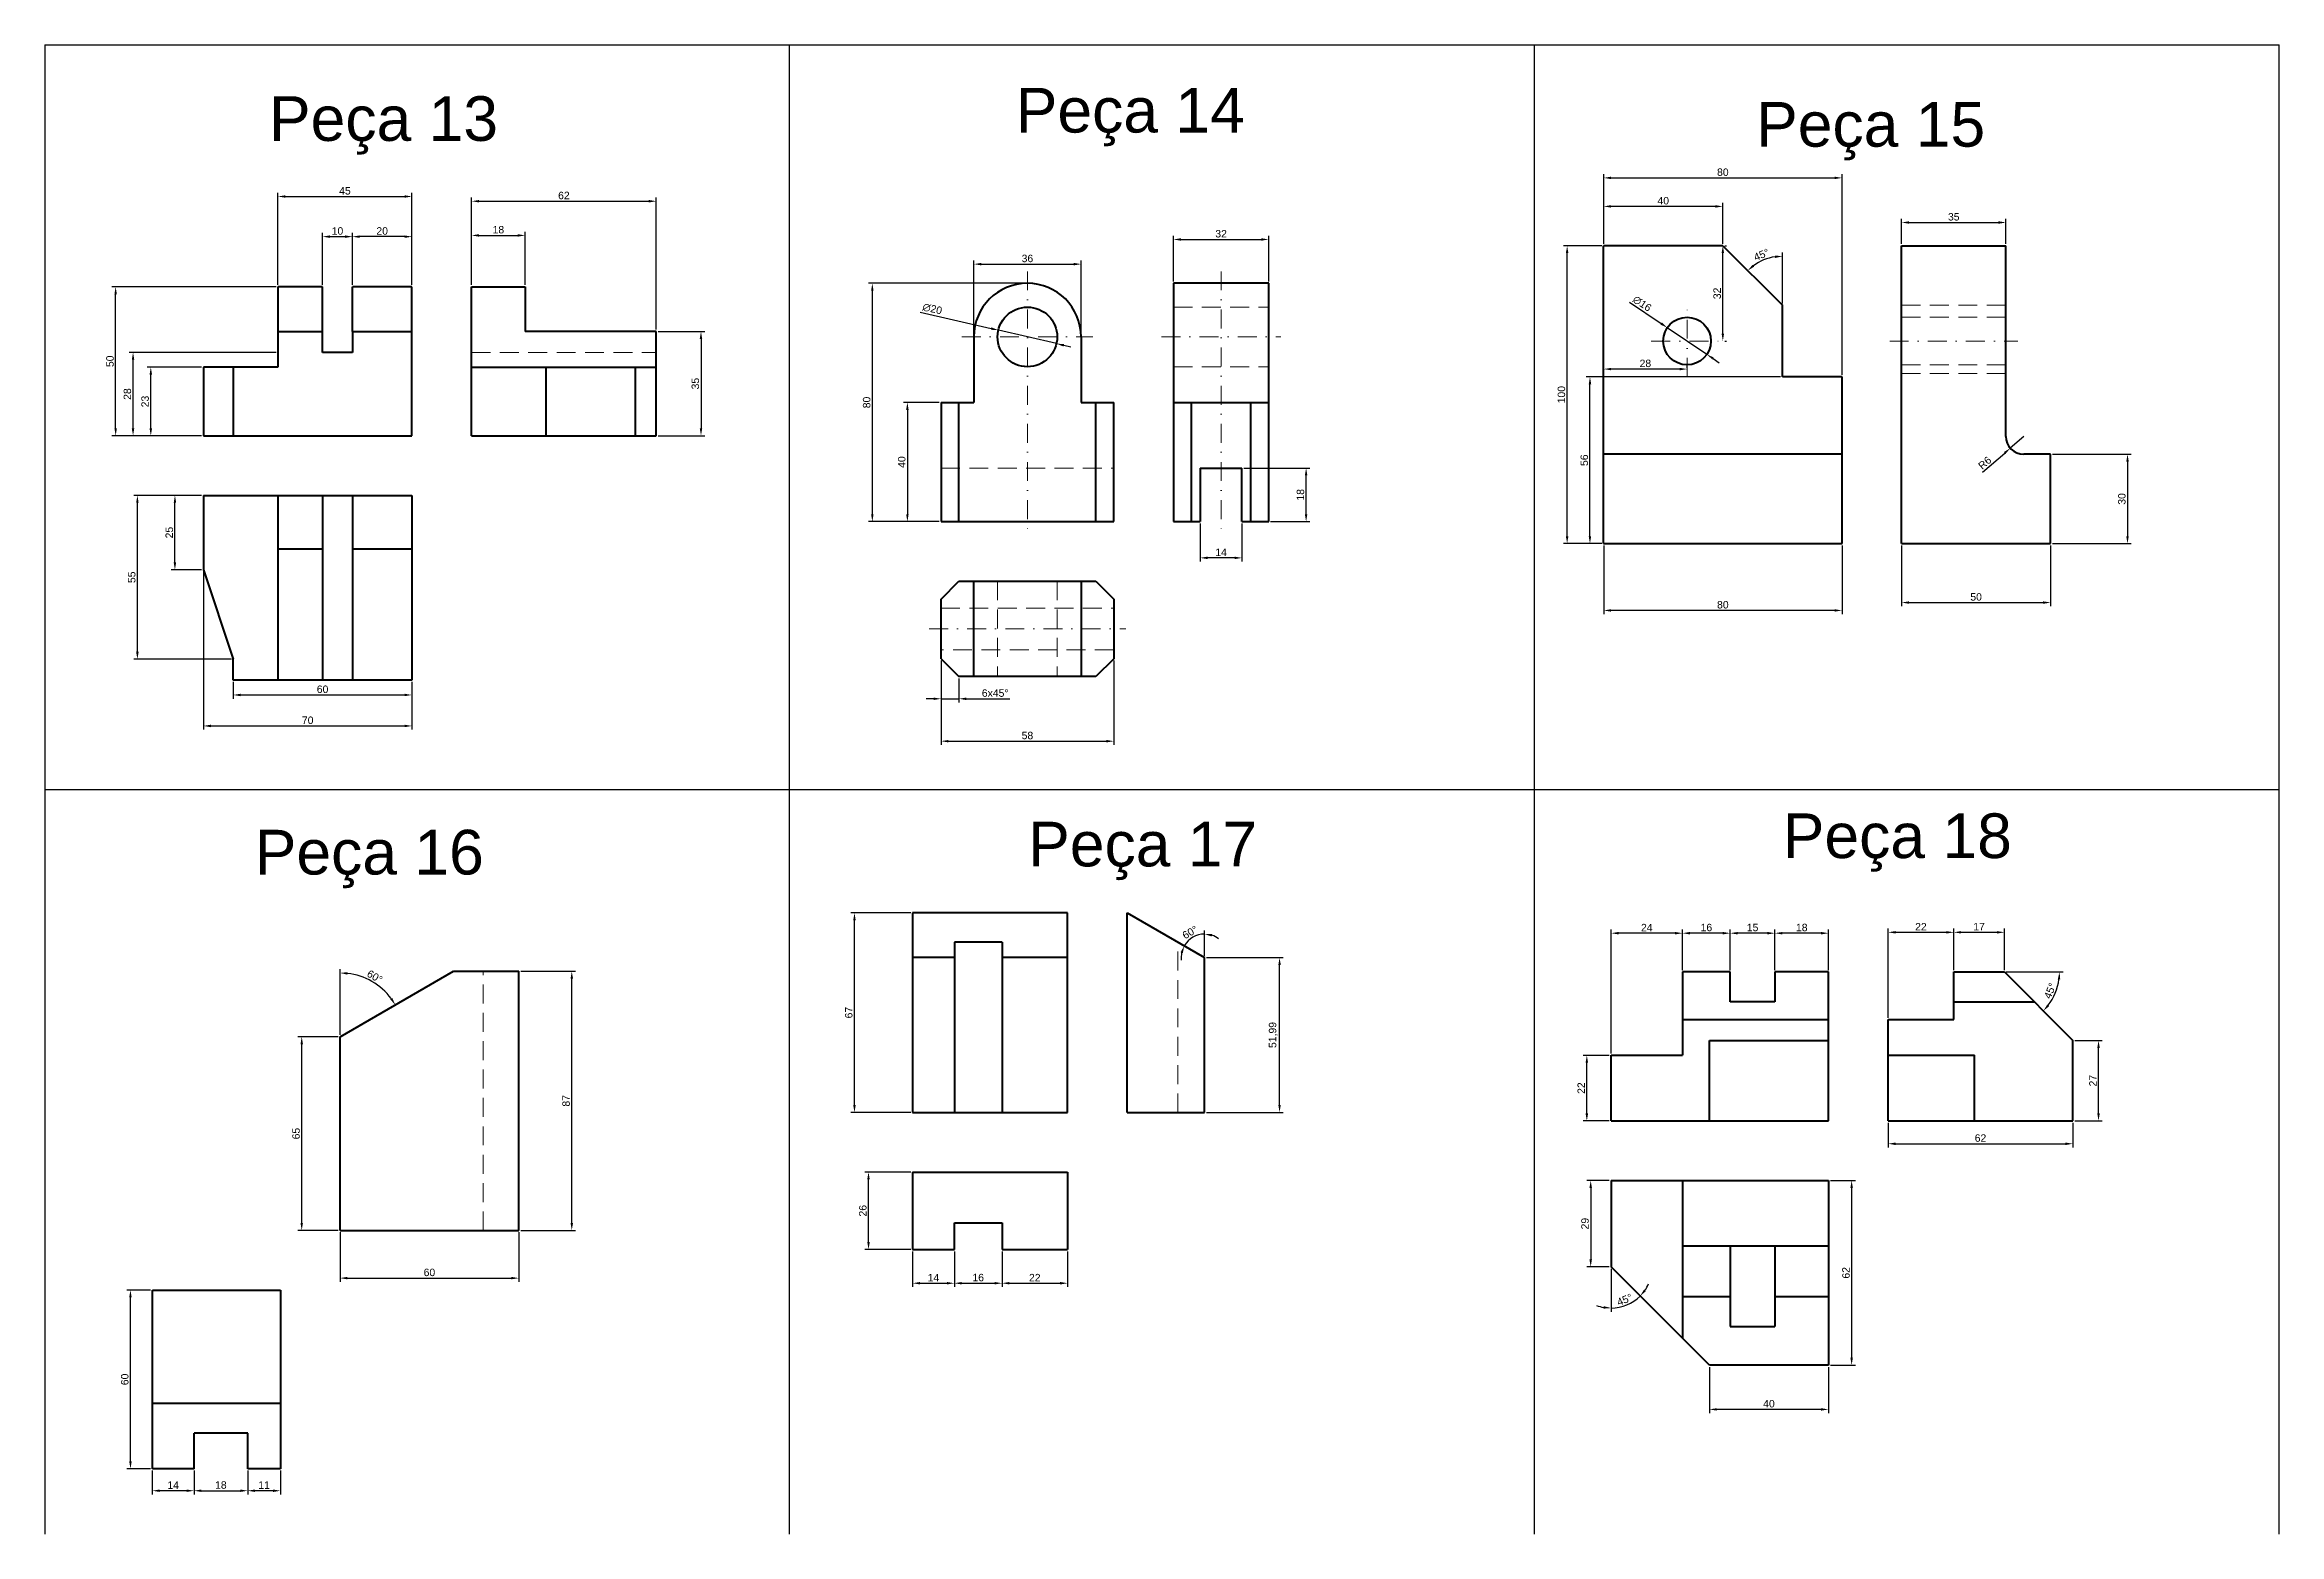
# Model space of a CAD drawing. Header units: millimetres. Extents: x 4747 to 5497, y -1036 to 2514.
# Drawn here: x 4747 to 5497, y 1014 to 1514 of the extents above; entities that cross this region are included whole.
import ezdxf

# ---------------------------------------------------------------- set-up
doc = ezdxf.new("R2010")
doc.units = ezdxf.units.MM
doc.linetypes.add('DASHDOT2', pattern=[12.7, 6.35, -3.175, 0, -3.175])
doc.linetypes.add('DASHED2', pattern=[9.525, 6.35, -3.175])
for name, color, linetype, lineweight in [('Cotas', 6, 'Continuous', 20), ('Linha de Centro', 20, 'DASHDOT2', 20), ('Outline', 7, 'Continuous', 40)]:
    doc.layers.add(name, color=color, linetype=linetype, lineweight=lineweight)
doc.layers.add('Linha Tracejada', color=131, linetype='DASHED2', lineweight=20, plot=False)
doc.styles.get("Standard").update_dxf_attribs({"font": 'arial.ttf'})
doc.dimstyles.new('ISO-25', dxfattribs={"dimtxt": 2.5, "dimasz": 2.5, "dimexe": 1.25, "dimexo": 0.625, "dimtad": 1, "dimtxsty": 'Standard', "dimcen": 2.5, "dimadec": 0, "dimazin": 0, "dimtfac": 1, "dimtmove": 0, "dimatfit": 3, "dimfxl": 1, "dimarcsym": 0})

msp = doc.modelspace()

# ---------------------------------------------------------------- texts
at = {"layer": 'Outline', "char_height": 15, "attachment_point": 1}
for s, insert in [('Peça 13', (4822.761, 1496.479)), ('Peça 14', (5073.402, 1499.277)), ('Peça 15', (5321.885, 1494.538)), ('Peça 17', (5077.573, 1252.955)), ('Peça 18', (5330.837, 1255.755)), ('Peça 16', (4817.988, 1250.24))]:
    msp.add_mtext_dynamic_manual_height_columns(s, width=109.36013, gutter_width=12.5, heights=[0], dxfattribs=dict(at, insert=insert))

# ---------------------------------------------------------------- blocks, each defined once
blk = doc.blocks.new('*D147')
at = {"layer": 'Cotas', "color": 0, "lineweight": -2, "transparency": 16777216}
for p, q in [((4846.61, 1115.15), (4846.61, 1098.51)), ((4906.61, 1115.15), (4906.61, 1098.51)), ((4849.11, 1099.76), (4904.11, 1099.76))]:
    blk.add_line(p, q, dxfattribs=at)
at = {"layer": 'Cotas', "color": 0, "transparency": 16777216}
for points in [[(4849.11, 1100.18), (4849.11, 1099.35), (4846.61, 1099.76)], [(4904.11, 1100.18), (4904.11, 1099.35), (4906.61, 1099.76)]]:
    blk.add_solid(points, dxfattribs=at)
at = {"layer": 'Defpoints', "color": 0, "transparency": 16777216}
for p in [(4846.61, 1115.77), (4906.61, 1115.77), (4906.61, 1099.76)]:
    blk.add_point(p, dxfattribs=at)
at = {"layer": 'Cotas', "color": 0, "transparency": 16777216, "insert": (4876.61, 1101.66), "char_height": 2.5, "attachment_point": 5}
blk.add_mtext('60', dxfattribs=at)
blk = doc.blocks.new('*D148')
at = {"layer": 'Cotas', "color": 0, "lineweight": -2, "transparency": 16777216}
for p, q in [((4907.24, 1202.77), (4925.64, 1202.77)), ((4924.39, 1118.27), (4924.39, 1200.27)), ((4907.24, 1115.77), (4925.64, 1115.77))]:
    blk.add_line(p, q, dxfattribs=at)
at = {"layer": 'Cotas', "color": 0, "transparency": 16777216}
for points in [[(4923.97, 1200.27), (4924.81, 1200.27), (4924.39, 1202.77)], [(4923.97, 1118.27), (4924.81, 1118.27), (4924.39, 1115.77)]]:
    blk.add_solid(points, dxfattribs=at)
at = {"layer": 'Defpoints', "color": 0, "transparency": 16777216}
for p in [(4906.61, 1202.77), (4924.39, 1202.77), (4906.61, 1115.77)]:
    blk.add_point(p, dxfattribs=at)
at = {"layer": 'Cotas', "color": 0, "transparency": 16777216, "insert": (4922.49, 1159.27), "char_height": 2.5, "attachment_point": 5, "rotation": 90}
blk.add_mtext('87', dxfattribs=at)
blk = doc.blocks.new('*D149')
at = {"layer": 'Cotas', "color": 0, "lineweight": -2, "transparency": 16777216}
for p, q in [((4845.99, 1180.77), (4832.5, 1180.77)), ((4833.75, 1118.27), (4833.75, 1178.27)), ((4845.99, 1115.77), (4832.5, 1115.77))]:
    blk.add_line(p, q, dxfattribs=at)
at = {"layer": 'Cotas', "color": 0, "transparency": 16777216}
for points in [[(4833.34, 1178.27), (4834.17, 1178.27), (4833.75, 1180.77)], [(4833.34, 1118.27), (4834.17, 1118.27), (4833.75, 1115.77)]]:
    blk.add_solid(points, dxfattribs=at)
at = {"layer": 'Defpoints', "color": 0, "transparency": 16777216}
for p in [(4833.75, 1180.77), (4846.61, 1180.77), (4846.61, 1115.77)]:
    blk.add_point(p, dxfattribs=at)
at = {"layer": 'Cotas', "color": 0, "transparency": 16777216, "insert": (4831.85, 1148.27), "char_height": 2.5, "attachment_point": 5, "rotation": 90}
blk.add_mtext('65', dxfattribs=at)
blk = doc.blocks.new('*D150')
at = {"layer": 'Cotas', "color": 0, "lineweight": -2, "transparency": 16777216}
blk.add_line((4846.61, 1181.4), (4846.61, 1203.44), dxfattribs=at)
blk.add_arc((4846.61, 1180.77), 21.42, 36.69187, 83.30813, dxfattribs=at)
at = {"layer": 'Cotas', "color": 0, "transparency": 16777216}
for points in [[(4849.09, 1201.63), (4849.13, 1202.46), (4846.61, 1202.19)], [(4864.14, 1193.8), (4863.44, 1193.34), (4865.16, 1191.48)]]:
    blk.add_solid(points, dxfattribs=at)
at = {"layer": 'Defpoints', "color": 0, "transparency": 16777216}
for p in [(4884.72, 1202.77), (4860.38, 1197.18), (4846.61, 1180.77), (4846.61, 1180.77), (4846.61, 1115.77)]:
    blk.add_point(p, dxfattribs=at)
at = {"layer": 'Cotas', "color": 0, "transparency": 16777216, "insert": (4858.27, 1200.97), "char_height": 2.5, "attachment_point": 5, "rotation": 330}
blk.add_mtext('60°', dxfattribs=at)
blk = doc.blocks.new('*D151')
at = {"layer": 'Cotas', "color": 0, "lineweight": -2, "transparency": 16777216}
for p, q in [((4782.99, 1095.77), (4775.02, 1095.77)), ((4776.27, 1038.27), (4776.27, 1093.27)), ((4782.99, 1035.77), (4775.02, 1035.77))]:
    blk.add_line(p, q, dxfattribs=at)
at = {"layer": 'Cotas', "color": 0, "transparency": 16777216}
for points in [[(4775.85, 1093.27), (4776.69, 1093.27), (4776.27, 1095.77)], [(4775.85, 1038.27), (4776.69, 1038.27), (4776.27, 1035.77)]]:
    blk.add_solid(points, dxfattribs=at)
at = {"layer": 'Defpoints', "color": 0, "transparency": 16777216}
for p in [(4776.27, 1095.77), (4783.61, 1095.77), (4783.61, 1035.77)]:
    blk.add_point(p, dxfattribs=at)
at = {"layer": 'Cotas', "color": 0, "transparency": 16777216, "insert": (4774.37, 1065.77), "char_height": 2.5, "attachment_point": 5, "rotation": 90}
blk.add_mtext('60', dxfattribs=at)
blk = doc.blocks.new('*D152')
at = {"layer": 'Cotas', "color": 0, "lineweight": -2, "transparency": 16777216}
for p, q in [((4783.61, 1035.15), (4783.61, 1027.15)), ((4797.61, 1035.15), (4797.61, 1027.15)), ((4795.11, 1028.4), (4786.11, 1028.4))]:
    blk.add_line(p, q, dxfattribs=at)
at = {"layer": 'Cotas', "color": 0, "transparency": 16777216}
for points in [[(4786.11, 1028.82), (4786.11, 1027.98), (4783.61, 1028.4)], [(4795.11, 1028.82), (4795.11, 1027.98), (4797.61, 1028.4)]]:
    blk.add_solid(points, dxfattribs=at)
at = {"layer": 'Defpoints', "color": 0, "transparency": 16777216}
for p in [(4783.61, 1035.77), (4797.61, 1035.77), (4783.61, 1028.4)]:
    blk.add_point(p, dxfattribs=at)
at = {"layer": 'Cotas', "color": 0, "transparency": 16777216, "insert": (4790.61, 1030.28), "char_height": 2.5, "attachment_point": 5}
blk.add_mtext('14', dxfattribs=at)
blk = doc.blocks.new('*D153')
at = {"layer": 'Cotas', "color": 0, "lineweight": -2, "transparency": 16777216}
for p, q in [((4797.61, 1035.15), (4797.61, 1027.15)), ((4815.61, 1035.15), (4815.61, 1027.15)), ((4800.11, 1028.4), (4813.11, 1028.4))]:
    blk.add_line(p, q, dxfattribs=at)
at = {"layer": 'Cotas', "color": 0, "transparency": 16777216}
for points in [[(4800.11, 1028.82), (4800.11, 1027.98), (4797.61, 1028.4)], [(4813.11, 1028.82), (4813.11, 1027.98), (4815.61, 1028.4)]]:
    blk.add_solid(points, dxfattribs=at)
at = {"layer": 'Defpoints', "color": 0, "transparency": 16777216}
for p in [(4797.61, 1035.77), (4815.61, 1035.77), (4815.61, 1028.4)]:
    blk.add_point(p, dxfattribs=at)
at = {"layer": 'Cotas', "color": 0, "transparency": 16777216, "insert": (4806.61, 1030.3), "char_height": 2.5, "attachment_point": 5}
blk.add_mtext('18', dxfattribs=at)
blk = doc.blocks.new('*D154')
at = {"layer": 'Cotas', "color": 0, "lineweight": -2, "transparency": 16777216}
for p, q in [((4815.61, 1035.15), (4815.61, 1027.15)), ((4826.61, 1035.15), (4826.61, 1027.15)), ((4824.11, 1028.4), (4818.11, 1028.4))]:
    blk.add_line(p, q, dxfattribs=at)
at = {"layer": 'Cotas', "color": 0, "transparency": 16777216}
for points in [[(4818.11, 1028.82), (4818.11, 1027.98), (4815.61, 1028.4)], [(4824.11, 1028.82), (4824.11, 1027.98), (4826.61, 1028.4)]]:
    blk.add_solid(points, dxfattribs=at)
at = {"layer": 'Defpoints', "color": 0, "transparency": 16777216}
for p in [(4815.61, 1035.77), (4826.61, 1035.77), (4815.61, 1028.4)]:
    blk.add_point(p, dxfattribs=at)
at = {"layer": 'Cotas', "color": 0, "transparency": 16777216, "insert": (4821.11, 1030.28), "char_height": 2.5, "attachment_point": 5}
blk.add_mtext('11', dxfattribs=at)
blk = doc.blocks.new('*D155')
at = {"layer": 'Cotas', "color": 0, "lineweight": -2, "transparency": 16777216}
for p, q in [((5038.79, 1108.75), (5038.79, 1096.8)), ((5052.79, 1108.75), (5052.79, 1096.8)), ((5041.29, 1098.05), (5050.29, 1098.05))]:
    blk.add_line(p, q, dxfattribs=at)
at = {"layer": 'Cotas', "color": 0, "transparency": 16777216}
for points in [[(5041.29, 1098.47), (5041.29, 1097.63), (5038.79, 1098.05)], [(5050.29, 1098.47), (5050.29, 1097.63), (5052.79, 1098.05)]]:
    blk.add_solid(points, dxfattribs=at)
at = {"layer": 'Defpoints', "color": 0, "transparency": 16777216}
for p in [(5038.79, 1109.38), (5052.79, 1109.38), (5052.79, 1098.05)]:
    blk.add_point(p, dxfattribs=at)
at = {"layer": 'Cotas', "color": 0, "transparency": 16777216, "insert": (5045.79, 1099.93), "char_height": 2.5, "attachment_point": 5}
blk.add_mtext('14', dxfattribs=at)
blk = doc.blocks.new('*D156')
at = {"layer": 'Cotas', "color": 0, "lineweight": -2, "transparency": 16777216}
for p, q in [((5052.79, 1108.75), (5052.79, 1096.8)), ((5068.79, 1108.75), (5068.79, 1096.8)), ((5055.29, 1098.05), (5066.29, 1098.05))]:
    blk.add_line(p, q, dxfattribs=at)
at = {"layer": 'Cotas', "color": 0, "transparency": 16777216}
for points in [[(5055.29, 1098.47), (5055.29, 1097.63), (5052.79, 1098.05)], [(5066.29, 1098.47), (5066.29, 1097.63), (5068.79, 1098.05)]]:
    blk.add_solid(points, dxfattribs=at)
at = {"layer": 'Defpoints', "color": 0, "transparency": 16777216}
for p in [(5052.79, 1109.38), (5068.79, 1109.38), (5068.79, 1098.05)]:
    blk.add_point(p, dxfattribs=at)
at = {"layer": 'Cotas', "color": 0, "transparency": 16777216, "insert": (5060.79, 1099.95), "char_height": 2.5, "attachment_point": 5}
blk.add_mtext('16', dxfattribs=at)
blk = doc.blocks.new('*D157')
at = {"layer": 'Cotas', "color": 0, "lineweight": -2, "transparency": 16777216}
for p, q in [((5068.79, 1108.75), (5068.79, 1096.8)), ((5090.79, 1108.75), (5090.79, 1096.8)), ((5071.29, 1098.05), (5088.29, 1098.05))]:
    blk.add_line(p, q, dxfattribs=at)
at = {"layer": 'Cotas', "color": 0, "transparency": 16777216}
for points in [[(5071.29, 1098.47), (5071.29, 1097.63), (5068.79, 1098.05)], [(5088.29, 1098.47), (5088.29, 1097.63), (5090.79, 1098.05)]]:
    blk.add_solid(points, dxfattribs=at)
at = {"layer": 'Defpoints', "color": 0, "transparency": 16777216}
for p in [(5068.79, 1109.38), (5090.79, 1109.38), (5090.79, 1098.05)]:
    blk.add_point(p, dxfattribs=at)
at = {"layer": 'Cotas', "color": 0, "transparency": 16777216, "insert": (5079.79, 1099.93), "char_height": 2.5, "attachment_point": 5}
blk.add_mtext('22', dxfattribs=at)
blk = doc.blocks.new('*D158')
at = {"layer": 'Cotas', "color": 0, "lineweight": -2, "transparency": 16777216}
for p, q in [((5038.16, 1135.38), (5022.73, 1135.38)), ((5023.98, 1111.88), (5023.98, 1132.88)), ((5038.16, 1109.38), (5022.73, 1109.38))]:
    blk.add_line(p, q, dxfattribs=at)
at = {"layer": 'Cotas', "color": 0, "transparency": 16777216}
for points in [[(5023.57, 1132.88), (5024.4, 1132.88), (5023.98, 1135.38)], [(5023.57, 1111.88), (5024.4, 1111.88), (5023.98, 1109.38)]]:
    blk.add_solid(points, dxfattribs=at)
at = {"layer": 'Defpoints', "color": 0, "transparency": 16777216}
for p in [(5023.98, 1135.38), (5038.79, 1135.38), (5038.79, 1109.38)]:
    blk.add_point(p, dxfattribs=at)
at = {"layer": 'Cotas', "color": 0, "transparency": 16777216, "insert": (5022.08, 1122.38), "char_height": 2.5, "attachment_point": 5, "rotation": 90}
blk.add_mtext('26', dxfattribs=at)
blk = doc.blocks.new('*D159')
at = {"layer": 'Cotas', "color": 0, "lineweight": -2, "transparency": 16777216}
for p, q in [((5137.41, 1207.36), (5163.19, 1207.36)), ((5161.94, 1157.88), (5161.94, 1204.86)), ((5137.41, 1155.38), (5163.19, 1155.38))]:
    blk.add_line(p, q, dxfattribs=at)
at = {"layer": 'Cotas', "color": 0, "transparency": 16777216}
for points in [[(5161.53, 1204.86), (5162.36, 1204.86), (5161.94, 1207.36)], [(5161.53, 1157.88), (5162.36, 1157.88), (5161.94, 1155.38)]]:
    blk.add_solid(points, dxfattribs=at)
at = {"layer": 'Defpoints', "color": 0, "transparency": 16777216}
for p in [(5136.79, 1207.36), (5161.94, 1207.36), (5136.79, 1155.38)]:
    blk.add_point(p, dxfattribs=at)
at = {"layer": 'Cotas', "color": 0, "transparency": 16777216, "insert": (5159.82, 1181.37), "char_height": 2.5, "attachment_point": 5, "rotation": 90}
blk.add_mtext('51,99', dxfattribs=at)
blk = doc.blocks.new('*D160')
at = {"layer": 'Cotas', "color": 0, "lineweight": -2, "transparency": 16777216}
blk.add_line((5136.79, 1207.99), (5136.79, 1216.49), dxfattribs=at)
for start, end in [(90, 150), (168.27605, 186.5521), (53.4479, 71.72395)]:
    blk.add_arc((5136.79, 1207.36), 7.87, start, end, dxfattribs=at)
at = {"layer": 'Cotas', "color": 0, "transparency": 16777216}
for points in [[(5139.19, 1214.43), (5139.32, 1215.25), (5136.79, 1215.24)], [(5128.69, 1209.11), (5129.47, 1208.82), (5129.97, 1211.3)]]:
    blk.add_solid(points, dxfattribs=at)
at = {"layer": 'Defpoints', "color": 0, "transparency": 16777216}
for p in [(5110.79, 1222.38), (5134.1, 1214.76), (5136.79, 1207.36), (5136.79, 1207.36), (5136.79, 1155.38)]:
    blk.add_point(p, dxfattribs=at)
at = {"layer": 'Cotas', "color": 0, "transparency": 16777216, "insert": (5131.9, 1215.83), "char_height": 2.5, "attachment_point": 5, "rotation": 30}
blk.add_mtext('60°', dxfattribs=at)
blk = doc.blocks.new('*D161')
at = {"layer": 'Cotas', "color": 0, "lineweight": -2, "transparency": 16777216}
for p, q in [((5038.16, 1222.38), (5018.02, 1222.38)), ((5019.27, 1157.88), (5019.27, 1219.88)), ((5038.16, 1155.38), (5018.02, 1155.38))]:
    blk.add_line(p, q, dxfattribs=at)
at = {"layer": 'Cotas', "color": 0, "transparency": 16777216}
for points in [[(5018.85, 1219.88), (5019.69, 1219.88), (5019.27, 1222.38)], [(5018.85, 1157.88), (5019.69, 1157.88), (5019.27, 1155.38)]]:
    blk.add_solid(points, dxfattribs=at)
at = {"layer": 'Defpoints', "color": 0, "transparency": 16777216}
for p in [(5019.27, 1222.38), (5038.79, 1222.38), (5038.79, 1155.38)]:
    blk.add_point(p, dxfattribs=at)
at = {"layer": 'Cotas', "color": 0, "transparency": 16777216, "insert": (5017.37, 1188.88), "char_height": 2.5, "attachment_point": 5, "rotation": 90}
blk.add_mtext('67', dxfattribs=at)
blk = doc.blocks.new('*D162')
at = {"layer": 'Cotas', "color": 0, "lineweight": -2, "transparency": 16777216}
for p, q in [((5272.58, 1174.54), (5263.82, 1174.54)), ((5265.07, 1155.04), (5265.07, 1172.04)), ((5272.58, 1152.54), (5263.82, 1152.54))]:
    blk.add_line(p, q, dxfattribs=at)
at = {"layer": 'Cotas', "color": 0, "transparency": 16777216}
for points in [[(5264.65, 1172.04), (5265.49, 1172.04), (5265.07, 1174.54)], [(5264.65, 1155.04), (5265.49, 1155.04), (5265.07, 1152.54)]]:
    blk.add_solid(points, dxfattribs=at)
at = {"layer": 'Defpoints', "color": 0, "transparency": 16777216}
for p in [(5265.07, 1174.54), (5273.2, 1174.54), (5273.2, 1152.54)]:
    blk.add_point(p, dxfattribs=at)
at = {"layer": 'Cotas', "color": 0, "transparency": 16777216, "insert": (5263.19, 1163.54), "char_height": 2.5, "attachment_point": 5, "rotation": 90}
blk.add_mtext('22', dxfattribs=at)
blk = doc.blocks.new('*D163')
at = {"layer": 'Cotas', "color": 0, "lineweight": -2, "transparency": 16777216}
for p, q in [((5273.2, 1175.17), (5273.2, 1216.79)), ((5294.7, 1215.54), (5275.7, 1215.54)), ((5297.2, 1203.17), (5297.2, 1216.79))]:
    blk.add_line(p, q, dxfattribs=at)
at = {"layer": 'Cotas', "color": 0, "transparency": 16777216}
for points in [[(5275.7, 1215.95), (5275.7, 1215.12), (5273.2, 1215.54)], [(5294.7, 1215.95), (5294.7, 1215.12), (5297.2, 1215.54)]]:
    blk.add_solid(points, dxfattribs=at)
at = {"layer": 'Defpoints', "color": 0, "transparency": 16777216}
for p in [(5273.2, 1215.54), (5297.2, 1202.54), (5273.2, 1174.54)]:
    blk.add_point(p, dxfattribs=at)
at = {"layer": 'Cotas', "color": 0, "transparency": 16777216, "insert": (5285.2, 1217.42), "char_height": 2.5, "attachment_point": 5}
blk.add_mtext('24', dxfattribs=at)
blk = doc.blocks.new('*D164')
at = {"layer": 'Cotas', "color": 0, "lineweight": -2, "transparency": 16777216}
for p, q in [((5297.2, 1203.17), (5297.2, 1216.79)), ((5310.7, 1215.54), (5299.7, 1215.54)), ((5313.2, 1203.17), (5313.2, 1216.79))]:
    blk.add_line(p, q, dxfattribs=at)
at = {"layer": 'Cotas', "color": 0, "transparency": 16777216}
for points in [[(5299.7, 1215.95), (5299.7, 1215.12), (5297.2, 1215.54)], [(5310.7, 1215.95), (5310.7, 1215.12), (5313.2, 1215.54)]]:
    blk.add_solid(points, dxfattribs=at)
at = {"layer": 'Defpoints', "color": 0, "transparency": 16777216}
for p in [(5297.2, 1215.54), (5297.2, 1202.54), (5313.2, 1202.54)]:
    blk.add_point(p, dxfattribs=at)
at = {"layer": 'Cotas', "color": 0, "transparency": 16777216, "insert": (5305.2, 1217.44), "char_height": 2.5, "attachment_point": 5}
blk.add_mtext('16', dxfattribs=at)
blk = doc.blocks.new('*D165')
at = {"layer": 'Cotas', "color": 0, "lineweight": -2, "transparency": 16777216}
for p, q in [((5313.2, 1203.17), (5313.2, 1216.79)), ((5325.7, 1215.54), (5315.7, 1215.54)), ((5328.2, 1203.17), (5328.2, 1216.79))]:
    blk.add_line(p, q, dxfattribs=at)
at = {"layer": 'Cotas', "color": 0, "transparency": 16777216}
for points in [[(5315.7, 1215.95), (5315.7, 1215.12), (5313.2, 1215.54)], [(5325.7, 1215.95), (5325.7, 1215.12), (5328.2, 1215.54)]]:
    blk.add_solid(points, dxfattribs=at)
at = {"layer": 'Defpoints', "color": 0, "transparency": 16777216}
for p in [(5313.2, 1215.54), (5313.2, 1202.54), (5328.2, 1202.54)]:
    blk.add_point(p, dxfattribs=at)
at = {"layer": 'Cotas', "color": 0, "transparency": 16777216, "insert": (5320.7, 1217.44), "char_height": 2.5, "attachment_point": 5}
blk.add_mtext('15', dxfattribs=at)
blk = doc.blocks.new('*D166')
at = {"layer": 'Cotas', "color": 0, "lineweight": -2, "transparency": 16777216}
for p, q in [((5328.2, 1203.17), (5328.2, 1216.79)), ((5343.7, 1215.54), (5330.7, 1215.54)), ((5346.2, 1203.17), (5346.2, 1216.79))]:
    blk.add_line(p, q, dxfattribs=at)
at = {"layer": 'Cotas', "color": 0, "transparency": 16777216}
for points in [[(5330.7, 1215.95), (5330.7, 1215.12), (5328.2, 1215.54)], [(5343.7, 1215.95), (5343.7, 1215.12), (5346.2, 1215.54)]]:
    blk.add_solid(points, dxfattribs=at)
at = {"layer": 'Defpoints', "color": 0, "transparency": 16777216}
for p in [(5328.2, 1215.54), (5328.2, 1202.54), (5346.2, 1202.54)]:
    blk.add_point(p, dxfattribs=at)
at = {"layer": 'Cotas', "color": 0, "transparency": 16777216, "insert": (5337.2, 1217.44), "char_height": 2.5, "attachment_point": 5}
blk.add_mtext('18', dxfattribs=at)
blk = doc.blocks.new('*D167')
at = {"layer": 'Cotas', "color": 0, "lineweight": -2, "transparency": 16777216}
for p, q in [((5366.2, 1187.17), (5366.2, 1217.09)), ((5368.7, 1215.84), (5385.7, 1215.84)), ((5388.2, 1203.17), (5388.2, 1217.09))]:
    blk.add_line(p, q, dxfattribs=at)
at = {"layer": 'Cotas', "color": 0, "transparency": 16777216}
for points in [[(5368.7, 1216.25), (5368.7, 1215.42), (5366.2, 1215.84)], [(5385.7, 1216.25), (5385.7, 1215.42), (5388.2, 1215.84)]]:
    blk.add_solid(points, dxfattribs=at)
at = {"layer": 'Defpoints', "color": 0, "transparency": 16777216}
for p in [(5388.2, 1215.84), (5388.2, 1202.54), (5366.2, 1186.54)]:
    blk.add_point(p, dxfattribs=at)
at = {"layer": 'Cotas', "color": 0, "transparency": 16777216, "insert": (5377.2, 1217.72), "char_height": 2.5, "attachment_point": 5}
blk.add_mtext('22', dxfattribs=at)
blk = doc.blocks.new('*D168')
at = {"layer": 'Cotas', "color": 0, "lineweight": -2, "transparency": 16777216}
for p, q in [((5388.2, 1203.17), (5388.2, 1217.09)), ((5390.7, 1215.84), (5402.7, 1215.84)), ((5405.2, 1203.17), (5405.2, 1217.09))]:
    blk.add_line(p, q, dxfattribs=at)
at = {"layer": 'Cotas', "color": 0, "transparency": 16777216}
for points in [[(5390.7, 1216.25), (5390.7, 1215.42), (5388.2, 1215.84)], [(5402.7, 1216.25), (5402.7, 1215.42), (5405.2, 1215.84)]]:
    blk.add_solid(points, dxfattribs=at)
at = {"layer": 'Defpoints', "color": 0, "transparency": 16777216}
for p in [(5405.2, 1215.84), (5388.2, 1202.54), (5405.2, 1202.54)]:
    blk.add_point(p, dxfattribs=at)
at = {"layer": 'Cotas', "color": 0, "transparency": 16777216, "insert": (5396.7, 1217.72), "char_height": 2.5, "attachment_point": 5}
blk.add_mtext('17', dxfattribs=at)
blk = doc.blocks.new('*D169')
at = {"layer": 'Cotas', "color": 0, "lineweight": -2, "transparency": 16777216}
blk.add_line((5405.83, 1202.54), (5424.97, 1202.54), dxfattribs=at)
blk.add_arc((5405.2, 1202.54), 18.51, 322.74296, 352.25704, dxfattribs=at)
at = {"layer": 'Cotas', "color": 0, "transparency": 16777216}
for points in [[(5423.13, 1200.08), (5423.96, 1200.02), (5423.72, 1202.54)], [(5420.25, 1191.06), (5419.62, 1191.61), (5418.29, 1189.45)]]:
    blk.add_solid(points, dxfattribs=at)
at = {"layer": 'Defpoints', "color": 0, "transparency": 16777216}
for p in [(5388.2, 1202.54), (5405.2, 1202.54), (5405.2, 1202.54), (5421.23, 1193.29), (5428.2, 1179.54)]:
    blk.add_point(p, dxfattribs=at)
at = {"layer": 'Cotas', "color": 0, "transparency": 16777216, "insert": (5420.55, 1196.19), "char_height": 2.5, "attachment_point": 5, "rotation": 67.5}
blk.add_mtext('45°', dxfattribs=at)
blk = doc.blocks.new('*D170')
at = {"layer": 'Cotas', "color": 0, "lineweight": -2, "transparency": 16777216}
for p, q in [((5428.83, 1179.54), (5438.06, 1179.54)), ((5436.81, 1155.04), (5436.81, 1177.04)), ((5428.83, 1152.54), (5438.06, 1152.54))]:
    blk.add_line(p, q, dxfattribs=at)
at = {"layer": 'Cotas', "color": 0, "transparency": 16777216}
for points in [[(5436.39, 1177.04), (5437.22, 1177.04), (5436.81, 1179.54)], [(5436.39, 1155.04), (5437.22, 1155.04), (5436.81, 1152.54)]]:
    blk.add_solid(points, dxfattribs=at)
at = {"layer": 'Defpoints', "color": 0, "transparency": 16777216}
for p in [(5428.2, 1179.54), (5436.81, 1179.54), (5428.2, 1152.54)]:
    blk.add_point(p, dxfattribs=at)
at = {"layer": 'Cotas', "color": 0, "transparency": 16777216, "insert": (5434.93, 1166.04), "char_height": 2.5, "attachment_point": 5, "rotation": 90}
blk.add_mtext('27', dxfattribs=at)
blk = doc.blocks.new('*D171')
at = {"layer": 'Cotas', "color": 0, "lineweight": -2, "transparency": 16777216}
for p, q in [((5366.2, 1151.92), (5366.2, 1143.61)), ((5428.2, 1151.92), (5428.2, 1143.61)), ((5368.7, 1144.86), (5425.7, 1144.86))]:
    blk.add_line(p, q, dxfattribs=at)
at = {"layer": 'Cotas', "color": 0, "transparency": 16777216}
for points in [[(5368.7, 1145.28), (5368.7, 1144.44), (5366.2, 1144.86)], [(5425.7, 1145.28), (5425.7, 1144.44), (5428.2, 1144.86)]]:
    blk.add_solid(points, dxfattribs=at)
at = {"layer": 'Defpoints', "color": 0, "transparency": 16777216}
for p in [(5366.2, 1152.54), (5428.2, 1152.54), (5428.2, 1144.86)]:
    blk.add_point(p, dxfattribs=at)
at = {"layer": 'Cotas', "color": 0, "transparency": 16777216, "insert": (5397.2, 1146.76), "char_height": 2.5, "attachment_point": 5}
blk.add_mtext('62', dxfattribs=at)
blk = doc.blocks.new('*D172')
at = {"layer": 'Cotas', "color": 0, "lineweight": -2, "transparency": 16777216}
for p, q in [((5272.58, 1132.54), (5265.11, 1132.54)), ((5266.36, 1130.04), (5266.36, 1106.04)), ((5272.58, 1103.54), (5265.11, 1103.54))]:
    blk.add_line(p, q, dxfattribs=at)
at = {"layer": 'Cotas', "color": 0, "transparency": 16777216}
for points in [[(5265.95, 1130.04), (5266.78, 1130.04), (5266.36, 1132.54)], [(5265.95, 1106.04), (5266.78, 1106.04), (5266.36, 1103.54)]]:
    blk.add_solid(points, dxfattribs=at)
at = {"layer": 'Defpoints', "color": 0, "transparency": 16777216}
for p in [(5273.2, 1132.54), (5266.36, 1103.54), (5273.2, 1103.54)]:
    blk.add_point(p, dxfattribs=at)
at = {"layer": 'Cotas', "color": 0, "transparency": 16777216, "insert": (5264.46, 1118.04), "char_height": 2.5, "attachment_point": 5, "rotation": 90}
blk.add_mtext('29', dxfattribs=at)
blk = doc.blocks.new('*D173')
at = {"layer": 'Cotas', "color": 0, "lineweight": -2, "transparency": 16777216}
blk.add_line((5273.2, 1102.92), (5273.2, 1088.46), dxfattribs=at)
for start, end in [(325.36524, 335.73048), (249.26952, 259.63476), (270, 315)]:
    blk.add_arc((5273.2, 1103.54), 13.84, start, end, dxfattribs=at)
at = {"layer": 'Cotas', "color": 0, "transparency": 16777216}
for points in [[(5284.91, 1095.41), (5284.27, 1095.95), (5282.99, 1093.76)], [(5270.75, 1090.35), (5270.67, 1089.52), (5273.2, 1089.71)]]:
    blk.add_solid(points, dxfattribs=at)
at = {"layer": 'Defpoints', "color": 0, "transparency": 16777216}
for p in [(5273.2, 1132.54), (5273.2, 1103.54), (5273.2, 1103.54), (5276.78, 1090.18), (5306.2, 1070.54)]:
    blk.add_point(p, dxfattribs=at)
at = {"layer": 'Cotas', "color": 0, "transparency": 16777216, "insert": (5277.77, 1092.51), "char_height": 2.5, "attachment_point": 5, "rotation": 22.5}
blk.add_mtext('45°', dxfattribs=at)
blk = doc.blocks.new('*D174')
at = {"layer": 'Cotas', "color": 0, "lineweight": -2, "transparency": 16777216}
for p, q in [((5306.2, 1069.92), (5306.2, 1054.45)), ((5346.2, 1069.92), (5346.2, 1054.45)), ((5343.7, 1055.7), (5308.7, 1055.7))]:
    blk.add_line(p, q, dxfattribs=at)
at = {"layer": 'Cotas', "color": 0, "transparency": 16777216}
for points in [[(5308.7, 1056.11), (5308.7, 1055.28), (5306.2, 1055.7)], [(5343.7, 1056.11), (5343.7, 1055.28), (5346.2, 1055.7)]]:
    blk.add_solid(points, dxfattribs=at)
at = {"layer": 'Defpoints', "color": 0, "transparency": 16777216}
for p in [(5306.2, 1070.54), (5346.2, 1070.54), (5306.2, 1055.7)]:
    blk.add_point(p, dxfattribs=at)
at = {"layer": 'Cotas', "color": 0, "transparency": 16777216, "insert": (5326.2, 1057.6), "char_height": 2.5, "attachment_point": 5}
blk.add_mtext('40', dxfattribs=at)
blk = doc.blocks.new('*D175')
at = {"layer": 'Cotas', "color": 0, "lineweight": -2, "transparency": 16777216}
for p, q in [((5346.83, 1132.54), (5355.2, 1132.54)), ((5353.95, 1130.04), (5353.95, 1073.04)), ((5346.83, 1070.54), (5355.2, 1070.54))]:
    blk.add_line(p, q, dxfattribs=at)
at = {"layer": 'Cotas', "color": 0, "transparency": 16777216}
for points in [[(5353.53, 1130.04), (5354.37, 1130.04), (5353.95, 1132.54)], [(5353.53, 1073.04), (5354.37, 1073.04), (5353.95, 1070.54)]]:
    blk.add_solid(points, dxfattribs=at)
at = {"layer": 'Defpoints', "color": 0, "transparency": 16777216}
for p in [(5346.2, 1132.54), (5346.2, 1070.54), (5353.95, 1070.54)]:
    blk.add_point(p, dxfattribs=at)
at = {"layer": 'Cotas', "color": 0, "transparency": 16777216, "insert": (5352.05, 1101.54), "char_height": 2.5, "attachment_point": 5, "rotation": 90}
blk.add_mtext('62', dxfattribs=at)
blk = doc.blocks.new('*D121')
at = {"layer": 'Cotas', "color": 0, "lineweight": -2, "transparency": 16777216}
for p, q in [((4825.13, 1432.5), (4770.05, 1432.5)), ((4771.3, 1385), (4771.3, 1430)), ((4800.13, 1382.5), (4770.05, 1382.5))]:
    blk.add_line(p, q, dxfattribs=at)
at = {"layer": 'Cotas', "color": 0, "transparency": 16777216}
for points in [[(4770.89, 1430), (4771.72, 1430), (4771.3, 1432.5)], [(4770.89, 1385), (4771.72, 1385), (4771.3, 1382.5)]]:
    blk.add_solid(points, dxfattribs=at)
at = {"layer": 'Defpoints', "color": 0, "transparency": 16777216}
for p in [(4771.3, 1432.5), (4825.75, 1432.5), (4800.75, 1382.5)]:
    blk.add_point(p, dxfattribs=at)
at = {"layer": 'Cotas', "color": 0, "transparency": 16777216, "insert": (4769.4, 1407.5), "char_height": 2.5, "attachment_point": 5, "rotation": 90}
blk.add_mtext('50', dxfattribs=at)
blk = doc.blocks.new('*D122')
at = {"layer": 'Cotas', "color": 0, "lineweight": -2, "transparency": 16777216}
for p, q in [((4800.13, 1405.5), (4781.85, 1405.5)), ((4783.1, 1385), (4783.1, 1403)), ((4800.13, 1382.5), (4781.85, 1382.5))]:
    blk.add_line(p, q, dxfattribs=at)
at = {"layer": 'Cotas', "color": 0, "transparency": 16777216}
for points in [[(4782.68, 1403), (4783.51, 1403), (4783.1, 1405.5)], [(4782.68, 1385), (4783.51, 1385), (4783.1, 1382.5)]]:
    blk.add_solid(points, dxfattribs=at)
at = {"layer": 'Defpoints', "color": 0, "transparency": 16777216}
for p in [(4783.1, 1405.5), (4800.75, 1405.5), (4800.75, 1382.5)]:
    blk.add_point(p, dxfattribs=at)
at = {"layer": 'Cotas', "color": 0, "transparency": 16777216, "insert": (4781.19, 1394), "char_height": 2.5, "attachment_point": 5, "rotation": 90}
blk.add_mtext('23', dxfattribs=at)
blk = doc.blocks.new('*D123')
at = {"layer": 'Cotas', "color": 0, "lineweight": -2, "transparency": 16777216}
for p, q in [((4825.13, 1410.5), (4775.89, 1410.5)), ((4777.14, 1385), (4777.14, 1408)), ((4800.13, 1382.5), (4775.89, 1382.5))]:
    blk.add_line(p, q, dxfattribs=at)
at = {"layer": 'Cotas', "color": 0, "transparency": 16777216}
for points in [[(4776.72, 1408), (4777.56, 1408), (4777.14, 1410.5)], [(4776.72, 1385), (4777.56, 1385), (4777.14, 1382.5)]]:
    blk.add_solid(points, dxfattribs=at)
at = {"layer": 'Defpoints', "color": 0, "transparency": 16777216}
for p in [(4777.14, 1410.5), (4825.75, 1410.5), (4800.75, 1382.5)]:
    blk.add_point(p, dxfattribs=at)
at = {"layer": 'Cotas', "color": 0, "transparency": 16777216, "insert": (4775.24, 1396.5), "char_height": 2.5, "attachment_point": 5, "rotation": 90}
blk.add_mtext('28', dxfattribs=at)
blk = doc.blocks.new('*D124')
at = {"layer": 'Cotas', "color": 0, "lineweight": -2, "transparency": 16777216}
for p, q in [((4840.75, 1433.12), (4840.75, 1450.59)), ((4843.25, 1449.34), (4848.25, 1449.34)), ((4850.75, 1433.12), (4850.75, 1450.59))]:
    blk.add_line(p, q, dxfattribs=at)
at = {"layer": 'Cotas', "color": 0, "transparency": 16777216}
for points in [[(4843.25, 1449.76), (4843.25, 1448.92), (4840.75, 1449.34)], [(4848.25, 1449.76), (4848.25, 1448.92), (4850.75, 1449.34)]]:
    blk.add_solid(points, dxfattribs=at)
at = {"layer": 'Defpoints', "color": 0, "transparency": 16777216}
for p in [(4850.75, 1449.34), (4840.75, 1432.5), (4850.75, 1432.5)]:
    blk.add_point(p, dxfattribs=at)
at = {"layer": 'Cotas', "color": 0, "transparency": 16777216, "insert": (4845.75, 1451.24), "char_height": 2.5, "attachment_point": 5}
blk.add_mtext('10', dxfattribs=at)
blk = doc.blocks.new('*D125')
at = {"layer": 'Cotas', "color": 0, "lineweight": -2, "transparency": 16777216}
for p, q in [((4850.75, 1433.12), (4850.75, 1450.59)), ((4868.25, 1449.34), (4853.25, 1449.34)), ((4870.75, 1433.12), (4870.75, 1450.59))]:
    blk.add_line(p, q, dxfattribs=at)
at = {"layer": 'Cotas', "color": 0, "transparency": 16777216}
for points in [[(4853.25, 1449.76), (4853.25, 1448.92), (4850.75, 1449.34)], [(4868.25, 1449.76), (4868.25, 1448.92), (4870.75, 1449.34)]]:
    blk.add_solid(points, dxfattribs=at)
at = {"layer": 'Defpoints', "color": 0, "transparency": 16777216}
for p in [(4850.75, 1449.34), (4850.75, 1432.5), (4870.75, 1432.5)]:
    blk.add_point(p, dxfattribs=at)
at = {"layer": 'Cotas', "color": 0, "transparency": 16777216, "insert": (4860.75, 1451.24), "char_height": 2.5, "attachment_point": 5}
blk.add_mtext('20', dxfattribs=at)
blk = doc.blocks.new('*D128')
at = {"layer": 'Cotas', "color": 0, "lineweight": -2, "transparency": 16777216}
for p, q in [((4800.13, 1362.5), (4789.95, 1362.5)), ((4791.2, 1340), (4791.2, 1360)), ((4800.13, 1337.5), (4789.95, 1337.5))]:
    blk.add_line(p, q, dxfattribs=at)
at = {"layer": 'Cotas', "color": 0, "transparency": 16777216}
for points in [[(4790.78, 1360), (4791.61, 1360), (4791.2, 1362.5)], [(4790.78, 1340), (4791.61, 1340), (4791.2, 1337.5)]]:
    blk.add_solid(points, dxfattribs=at)
at = {"layer": 'Defpoints', "color": 0, "transparency": 16777216}
for p in [(4791.2, 1362.5), (4800.75, 1362.5), (4800.75, 1337.5)]:
    blk.add_point(p, dxfattribs=at)
at = {"layer": 'Cotas', "color": 0, "transparency": 16777216, "insert": (4789.3, 1350), "char_height": 2.5, "attachment_point": 5, "rotation": 90}
blk.add_mtext('25', dxfattribs=at)
blk = doc.blocks.new('*D130')
at = {"layer": 'Cotas', "color": 0, "lineweight": -2, "transparency": 16777216}
for p, q in [((4810.75, 1299.87), (4810.75, 1294.25)), ((4870.75, 1299.87), (4870.75, 1294.25)), ((4813.25, 1295.5), (4868.25, 1295.5))]:
    blk.add_line(p, q, dxfattribs=at)
at = {"layer": 'Cotas', "color": 0, "transparency": 16777216}
for points in [[(4813.25, 1295.92), (4813.25, 1295.09), (4810.75, 1295.5)], [(4868.25, 1295.92), (4868.25, 1295.09), (4870.75, 1295.5)]]:
    blk.add_solid(points, dxfattribs=at)
at = {"layer": 'Defpoints', "color": 0, "transparency": 16777216}
for p in [(4810.75, 1300.5), (4870.75, 1300.5), (4870.75, 1295.5)]:
    blk.add_point(p, dxfattribs=at)
at = {"layer": 'Cotas', "color": 0, "transparency": 16777216, "insert": (4840.75, 1297.41), "char_height": 2.5, "attachment_point": 5}
blk.add_mtext('60', dxfattribs=at)
blk = doc.blocks.new('*D131')
at = {"layer": 'Cotas', "color": 0, "lineweight": -2, "transparency": 16777216}
for p, q in [((5059.32, 1416.31), (5059.32, 1441.36)), ((5061.82, 1440.11), (5092.82, 1440.11)), ((5095.32, 1416.31), (5095.32, 1441.36))]:
    blk.add_line(p, q, dxfattribs=at)
at = {"layer": 'Cotas', "color": 0, "transparency": 16777216}
for points in [[(5061.82, 1440.53), (5061.82, 1439.7), (5059.32, 1440.11)], [(5092.82, 1440.53), (5092.82, 1439.7), (5095.32, 1440.11)]]:
    blk.add_solid(points, dxfattribs=at)
at = {"layer": 'Defpoints', "color": 0, "transparency": 16777216}
for p in [(5095.32, 1440.11), (5059.32, 1415.68), (5095.32, 1415.68)]:
    blk.add_point(p, dxfattribs=at)
at = {"layer": 'Cotas', "color": 0, "transparency": 16777216, "insert": (5077.32, 1442.01), "char_height": 2.5, "attachment_point": 5}
blk.add_mtext('36', dxfattribs=at)
blk = doc.blocks.new('*D138')
at = {"layer": 'Cotas', "color": 0, "lineweight": -2, "transparency": 16777216}
for p, q in [((5270.72, 1345.68), (5270.72, 1322.62)), ((5350.72, 1345.68), (5350.72, 1322.62)), ((5348.22, 1323.87), (5273.22, 1323.87))]:
    blk.add_line(p, q, dxfattribs=at)
at = {"layer": 'Cotas', "color": 0, "transparency": 16777216}
for points in [[(5273.22, 1324.28), (5273.22, 1323.45), (5270.72, 1323.87)], [(5348.22, 1324.28), (5348.22, 1323.45), (5350.72, 1323.87)]]:
    blk.add_solid(points, dxfattribs=at)
at = {"layer": 'Defpoints', "color": 0, "transparency": 16777216}
for p in [(5270.72, 1346.3), (5350.72, 1346.3), (5270.72, 1323.87)]:
    blk.add_point(p, dxfattribs=at)
at = {"layer": 'Cotas', "color": 0, "transparency": 16777216, "insert": (5310.72, 1325.77), "char_height": 2.5, "attachment_point": 5}
blk.add_mtext('80', dxfattribs=at)
blk = doc.blocks.new('*D139')
at = {"layer": 'Cotas', "color": 0, "lineweight": -2, "transparency": 16777216}
for p, q in [((5370.72, 1345.68), (5370.72, 1325.27)), ((5420.72, 1345.68), (5420.72, 1325.27)), ((5373.22, 1326.52), (5418.22, 1326.52))]:
    blk.add_line(p, q, dxfattribs=at)
at = {"layer": 'Cotas', "color": 0, "transparency": 16777216}
for points in [[(5373.22, 1326.93), (5373.22, 1326.1), (5370.72, 1326.52)], [(5418.22, 1326.93), (5418.22, 1326.1), (5420.72, 1326.52)]]:
    blk.add_solid(points, dxfattribs=at)
at = {"layer": 'Defpoints', "color": 0, "transparency": 16777216}
for p in [(5370.72, 1346.3), (5420.72, 1346.3), (5420.72, 1326.52)]:
    blk.add_point(p, dxfattribs=at)
at = {"layer": 'Cotas', "color": 0, "transparency": 16777216, "insert": (5395.72, 1328.42), "char_height": 2.5, "attachment_point": 5}
blk.add_mtext('50', dxfattribs=at)
blk = doc.blocks.new('*D140')
at = {"layer": 'Cotas', "color": 0, "lineweight": -2, "transparency": 16777216}
for p, q in [((5421.34, 1376.3), (5447.79, 1376.3)), ((5446.54, 1373.8), (5446.54, 1348.8)), ((5421.34, 1346.3), (5447.79, 1346.3))]:
    blk.add_line(p, q, dxfattribs=at)
at = {"layer": 'Cotas', "color": 0, "transparency": 16777216}
for points in [[(5446.12, 1373.8), (5446.96, 1373.8), (5446.54, 1376.3)], [(5446.12, 1348.8), (5446.96, 1348.8), (5446.54, 1346.3)]]:
    blk.add_solid(points, dxfattribs=at)
at = {"layer": 'Defpoints', "color": 0, "transparency": 16777216}
for p in [(5420.72, 1376.3), (5420.72, 1346.3), (5446.54, 1346.3)]:
    blk.add_point(p, dxfattribs=at)
at = {"layer": 'Cotas', "color": 0, "transparency": 16777216, "insert": (5444.64, 1361.3), "char_height": 2.5, "attachment_point": 5, "rotation": 90}
blk.add_mtext('30', dxfattribs=at)
blk = doc.blocks.new('*D141')
at = {"layer": 'Cotas', "color": 0, "lineweight": -2, "transparency": 16777216}
for p, q in [((5411.72, 1382.3), (5407.2, 1378.36)), ((5397.91, 1370.24), (5405.32, 1376.71))]:
    blk.add_line(p, q, dxfattribs=at)
at = {"layer": 'Cotas', "color": 0, "transparency": 16777216}
blk.add_solid([(5405.04, 1377.03), (5405.59, 1376.4), (5407.2, 1378.36)], dxfattribs=at)
at = {"layer": 'Defpoints', "color": 0, "transparency": 16777216}
for p in [(5411.72, 1382.3), (5407.2, 1378.36)]:
    blk.add_point(p, dxfattribs=at)
at = {"layer": 'Cotas', "color": 0, "transparency": 16777216, "insert": (5398.65, 1373.41), "char_height": 2.5, "attachment_point": 5, "rotation": 41.14191}
blk.add_mtext('R6', dxfattribs=at)
blk = doc.blocks.new('*D142')
at = {"layer": 'Cotas', "color": 0, "lineweight": -2, "transparency": 16777216}
for p, q in [((5370.72, 1446.93), (5370.72, 1455.34)), ((5405.72, 1446.93), (5405.72, 1455.34)), ((5373.22, 1454.09), (5403.22, 1454.09))]:
    blk.add_line(p, q, dxfattribs=at)
at = {"layer": 'Cotas', "color": 0, "transparency": 16777216}
for points in [[(5373.22, 1454.51), (5373.22, 1453.67), (5370.72, 1454.09)], [(5403.22, 1454.51), (5403.22, 1453.67), (5405.72, 1454.09)]]:
    blk.add_solid(points, dxfattribs=at)
at = {"layer": 'Defpoints', "color": 0, "transparency": 16777216}
for p in [(5405.72, 1454.09), (5370.72, 1446.3), (5405.72, 1446.3)]:
    blk.add_point(p, dxfattribs=at)
at = {"layer": 'Cotas', "color": 0, "transparency": 16777216, "insert": (5388.22, 1455.99), "char_height": 2.5, "attachment_point": 5}
blk.add_mtext('35', dxfattribs=at)
blk = doc.blocks.new('*D143')
at = {"layer": 'Cotas', "color": 0, "lineweight": -2, "transparency": 16777216}
for p, q in [((5270.72, 1446.93), (5270.72, 1460.74)), ((5308.22, 1459.49), (5273.22, 1459.49)), ((5310.72, 1446.93), (5310.72, 1460.74))]:
    blk.add_line(p, q, dxfattribs=at)
at = {"layer": 'Cotas', "color": 0, "transparency": 16777216}
for points in [[(5273.22, 1459.91), (5273.22, 1459.07), (5270.72, 1459.49)], [(5308.22, 1459.91), (5308.22, 1459.07), (5310.72, 1459.49)]]:
    blk.add_solid(points, dxfattribs=at)
at = {"layer": 'Defpoints', "color": 0, "transparency": 16777216}
for p in [(5270.72, 1459.49), (5270.72, 1446.3), (5310.72, 1446.3)]:
    blk.add_point(p, dxfattribs=at)
at = {"layer": 'Cotas', "color": 0, "transparency": 16777216, "insert": (5290.72, 1461.39), "char_height": 2.5, "attachment_point": 5}
blk.add_mtext('40', dxfattribs=at)
blk = doc.blocks.new('*D145')
at = {"layer": 'Cotas', "color": 0, "lineweight": -2, "transparency": 16777216}
for p, q in [((5270.09, 1446.3), (5257.21, 1446.3)), ((5258.46, 1348.8), (5258.46, 1443.8)), ((5270.09, 1346.3), (5257.21, 1346.3))]:
    blk.add_line(p, q, dxfattribs=at)
at = {"layer": 'Cotas', "color": 0, "transparency": 16777216}
for points in [[(5258.04, 1443.8), (5258.88, 1443.8), (5258.46, 1446.3)], [(5258.04, 1348.8), (5258.88, 1348.8), (5258.46, 1346.3)]]:
    blk.add_solid(points, dxfattribs=at)
at = {"layer": 'Defpoints', "color": 0, "transparency": 16777216}
for p in [(5258.46, 1446.3), (5270.72, 1446.3), (5270.72, 1346.3)]:
    blk.add_point(p, dxfattribs=at)
at = {"layer": 'Cotas', "color": 0, "transparency": 16777216, "insert": (5256.56, 1396.3), "char_height": 2.5, "attachment_point": 5, "rotation": 90}
blk.add_mtext('100', dxfattribs=at)
blk = doc.blocks.new('*D270')
at = {"layer": 'Cotas', "color": 0, "lineweight": -2, "transparency": 16777216}
for p, q in [((4825.75, 1433.12), (4825.75, 1464.06)), ((4828.25, 1462.81), (4868.25, 1462.81)), ((4870.75, 1433.12), (4870.75, 1464.06))]:
    blk.add_line(p, q, dxfattribs=at)
at = {"layer": 'Cotas', "color": 0, "transparency": 16777216}
for points in [[(4828.25, 1463.23), (4828.25, 1462.4), (4825.75, 1462.81)], [(4868.25, 1463.23), (4868.25, 1462.4), (4870.75, 1462.81)]]:
    blk.add_solid(points, dxfattribs=at)
at = {"layer": 'Defpoints', "color": 0, "transparency": 16777216}
for p in [(4870.75, 1462.81), (4825.75, 1432.5), (4870.75, 1432.5)]:
    blk.add_point(p, dxfattribs=at)
at = {"layer": 'Cotas', "color": 0, "transparency": 16777216, "insert": (4848.25, 1464.71), "char_height": 2.5, "attachment_point": 5}
blk.add_mtext('45', dxfattribs=at)
blk = doc.blocks.new('*D271')
at = {"layer": 'Cotas', "color": 0, "lineweight": -2, "transparency": 16777216}
for p, q in [((4890.75, 1433.12), (4890.75, 1451.01)), ((4893.25, 1449.76), (4906.25, 1449.76)), ((4908.75, 1433.12), (4908.75, 1451.01))]:
    blk.add_line(p, q, dxfattribs=at)
at = {"layer": 'Cotas', "color": 0, "transparency": 16777216}
for points in [[(4893.25, 1450.17), (4893.25, 1449.34), (4890.75, 1449.76)], [(4906.25, 1450.17), (4906.25, 1449.34), (4908.75, 1449.76)]]:
    blk.add_solid(points, dxfattribs=at)
at = {"layer": 'Defpoints', "color": 0, "transparency": 16777216}
for p in [(4908.75, 1449.76), (4890.75, 1432.5), (4908.75, 1432.5)]:
    blk.add_point(p, dxfattribs=at)
at = {"layer": 'Cotas', "color": 0, "transparency": 16777216, "insert": (4899.75, 1451.66), "char_height": 2.5, "attachment_point": 5}
blk.add_mtext('18', dxfattribs=at)
blk = doc.blocks.new('*D272')
at = {"layer": 'Cotas', "color": 0, "lineweight": -2, "transparency": 16777216}
for p, q in [((4890.75, 1433.12), (4890.75, 1462.48)), ((4893.25, 1461.23), (4950.25, 1461.23)), ((4952.75, 1418.12), (4952.75, 1462.48))]:
    blk.add_line(p, q, dxfattribs=at)
at = {"layer": 'Cotas', "color": 0, "transparency": 16777216}
for points in [[(4893.25, 1461.65), (4893.25, 1460.82), (4890.75, 1461.23)], [(4950.25, 1461.65), (4950.25, 1460.82), (4952.75, 1461.23)]]:
    blk.add_solid(points, dxfattribs=at)
at = {"layer": 'Defpoints', "color": 0, "transparency": 16777216}
for p in [(4952.75, 1461.23), (4890.75, 1432.5), (4952.75, 1417.5)]:
    blk.add_point(p, dxfattribs=at)
at = {"layer": 'Cotas', "color": 0, "transparency": 16777216, "insert": (4921.75, 1463.14), "char_height": 2.5, "attachment_point": 5}
blk.add_mtext('62', dxfattribs=at)
blk = doc.blocks.new('*D273')
at = {"layer": 'Cotas', "color": 0, "lineweight": -2, "transparency": 16777216}
for p, q in [((4953.38, 1417.5), (4969.01, 1417.5)), ((4967.76, 1415), (4967.76, 1385)), ((4953.38, 1382.5), (4969.01, 1382.5))]:
    blk.add_line(p, q, dxfattribs=at)
at = {"layer": 'Cotas', "color": 0, "transparency": 16777216}
for points in [[(4967.34, 1415), (4968.17, 1415), (4967.76, 1417.5)], [(4967.34, 1385), (4968.17, 1385), (4967.76, 1382.5)]]:
    blk.add_solid(points, dxfattribs=at)
at = {"layer": 'Defpoints', "color": 0, "transparency": 16777216}
for p in [(4952.75, 1417.5), (4952.75, 1382.5), (4967.76, 1382.5)]:
    blk.add_point(p, dxfattribs=at)
at = {"layer": 'Cotas', "color": 0, "transparency": 16777216, "insert": (4965.86, 1400), "char_height": 2.5, "attachment_point": 5, "rotation": 90}
blk.add_mtext('35', dxfattribs=at)
blk = doc.blocks.new('*D274')
at = {"layer": 'Cotas', "color": 0, "lineweight": -2, "transparency": 16777216}
for p, q in [((4800.13, 1362.5), (4777.35, 1362.5)), ((4778.6, 1310), (4778.6, 1360)), ((4810.13, 1307.5), (4777.35, 1307.5))]:
    blk.add_line(p, q, dxfattribs=at)
at = {"layer": 'Cotas', "color": 0, "transparency": 16777216}
for points in [[(4778.18, 1360), (4779.02, 1360), (4778.6, 1362.5)], [(4778.18, 1310), (4779.02, 1310), (4778.6, 1307.5)]]:
    blk.add_solid(points, dxfattribs=at)
at = {"layer": 'Defpoints', "color": 0, "transparency": 16777216}
for p in [(4778.6, 1362.5), (4800.75, 1362.5), (4810.75, 1307.5)]:
    blk.add_point(p, dxfattribs=at)
at = {"layer": 'Cotas', "color": 0, "transparency": 16777216, "insert": (4776.7, 1335), "char_height": 2.5, "attachment_point": 5, "rotation": 90}
blk.add_mtext('55', dxfattribs=at)
blk = doc.blocks.new('*D275')
at = {"layer": 'Cotas', "color": 0, "lineweight": -2, "transparency": 16777216}
for p, q in [((4800.75, 1336.87), (4800.75, 1283.86)), ((4870.75, 1299.87), (4870.75, 1283.86)), ((4803.25, 1285.11), (4868.25, 1285.11))]:
    blk.add_line(p, q, dxfattribs=at)
at = {"layer": 'Cotas', "color": 0, "transparency": 16777216}
for points in [[(4803.25, 1285.52), (4803.25, 1284.69), (4800.75, 1285.11)], [(4868.25, 1285.52), (4868.25, 1284.69), (4870.75, 1285.11)]]:
    blk.add_solid(points, dxfattribs=at)
at = {"layer": 'Defpoints', "color": 0, "transparency": 16777216}
for p in [(4800.75, 1337.5), (4870.75, 1300.5), (4870.75, 1285.11)]:
    blk.add_point(p, dxfattribs=at)
at = {"layer": 'Cotas', "color": 0, "transparency": 16777216, "insert": (4835.75, 1287.01), "char_height": 2.5, "attachment_point": 5}
blk.add_mtext('70', dxfattribs=at)
blk = doc.blocks.new('*D276')
at = {"layer": 'Cotas', "color": 0, "lineweight": -2, "transparency": 16777216}
for p, q in [((5076.69, 1433.68), (5024.01, 1433.68)), ((5025.26, 1431.18), (5025.26, 1356.18)), ((5047.69, 1353.68), (5024.01, 1353.68))]:
    blk.add_line(p, q, dxfattribs=at)
at = {"layer": 'Cotas', "color": 0, "transparency": 16777216}
for points in [[(5024.84, 1431.18), (5025.68, 1431.18), (5025.26, 1433.68)], [(5024.84, 1356.18), (5025.68, 1356.18), (5025.26, 1353.68)]]:
    blk.add_solid(points, dxfattribs=at)
at = {"layer": 'Defpoints', "color": 0, "transparency": 16777216}
for p in [(5077.32, 1433.68), (5025.26, 1353.68), (5048.32, 1353.68)]:
    blk.add_point(p, dxfattribs=at)
at = {"layer": 'Cotas', "color": 0, "transparency": 16777216, "insert": (5023.36, 1393.68), "char_height": 2.5, "attachment_point": 5, "rotation": 90}
blk.add_mtext('80', dxfattribs=at)
blk = doc.blocks.new('*D277')
at = {"layer": 'Cotas', "color": 0, "lineweight": -2, "transparency": 16777216}
for p, q in [((5047.69, 1393.68), (5035.78, 1393.68)), ((5037.03, 1391.18), (5037.03, 1356.18)), ((5047.69, 1353.68), (5035.78, 1353.68))]:
    blk.add_line(p, q, dxfattribs=at)
at = {"layer": 'Cotas', "color": 0, "transparency": 16777216}
for points in [[(5036.61, 1391.18), (5037.45, 1391.18), (5037.03, 1393.68)], [(5036.61, 1356.18), (5037.45, 1356.18), (5037.03, 1353.68)]]:
    blk.add_solid(points, dxfattribs=at)
at = {"layer": 'Defpoints', "color": 0, "transparency": 16777216}
for p in [(5048.32, 1393.68), (5037.03, 1353.68), (5048.32, 1353.68)]:
    blk.add_point(p, dxfattribs=at)
at = {"layer": 'Cotas', "color": 0, "transparency": 16777216, "insert": (5035.13, 1373.68), "char_height": 2.5, "attachment_point": 5, "rotation": 90}
blk.add_mtext('40', dxfattribs=at)
blk = doc.blocks.new('*D278')
at = {"layer": 'Cotas', "color": 0, "lineweight": -2, "transparency": 16777216}
for p, q in [((5041.28, 1424.02), (5065.14, 1418.5)), ((5087.06, 1413.43), (5067.57, 1417.94)), ((5089.49, 1412.87), (5091.93, 1412.3))]:
    blk.add_line(p, q, dxfattribs=at)
at = {"layer": 'Cotas', "color": 0, "transparency": 16777216}
for points in [[(5065.23, 1418.91), (5065.04, 1418.09), (5067.57, 1417.94)], [(5089.59, 1413.27), (5089.4, 1412.46), (5087.06, 1413.43)]]:
    blk.add_solid(points, dxfattribs=at)
at = {"layer": 'Defpoints', "color": 0, "transparency": 16777216}
for p in [(5067.57, 1417.94), (5087.06, 1413.43)]:
    blk.add_point(p, dxfattribs=at)
at = {"layer": 'Cotas', "color": 0, "transparency": 16777216, "insert": (5045.4, 1425.09), "char_height": 2.5, "attachment_point": 5, "rotation": 346.97348}
blk.add_mtext('∅20', dxfattribs=at)
blk = doc.blocks.new('*D279')
at = {"layer": 'Cotas', "color": 0, "lineweight": -2, "transparency": 16777216}
for p, q in [((5126.32, 1434.31), (5126.32, 1449.65)), ((5128.82, 1448.4), (5155.82, 1448.4)), ((5158.32, 1434.31), (5158.32, 1449.65))]:
    blk.add_line(p, q, dxfattribs=at)
at = {"layer": 'Cotas', "color": 0, "transparency": 16777216}
for points in [[(5128.82, 1448.81), (5128.82, 1447.98), (5126.32, 1448.4)], [(5155.82, 1448.81), (5155.82, 1447.98), (5158.32, 1448.4)]]:
    blk.add_solid(points, dxfattribs=at)
at = {"layer": 'Defpoints', "color": 0, "transparency": 16777216}
for p in [(5158.32, 1448.4), (5126.32, 1433.68), (5158.32, 1433.68)]:
    blk.add_point(p, dxfattribs=at)
at = {"layer": 'Cotas', "color": 0, "transparency": 16777216, "insert": (5142.32, 1450.3), "char_height": 2.5, "attachment_point": 5}
blk.add_mtext('32', dxfattribs=at)
blk = doc.blocks.new('*D280')
at = {"layer": 'Cotas', "color": 0, "lineweight": -2, "transparency": 16777216}
for p, q in [((5149.94, 1371.68), (5172.11, 1371.68)), ((5170.86, 1356.18), (5170.86, 1369.18)), ((5158.94, 1353.68), (5172.11, 1353.68))]:
    blk.add_line(p, q, dxfattribs=at)
at = {"layer": 'Cotas', "color": 0, "transparency": 16777216}
for points in [[(5170.44, 1369.18), (5171.27, 1369.18), (5170.86, 1371.68)], [(5170.44, 1356.18), (5171.27, 1356.18), (5170.86, 1353.68)]]:
    blk.add_solid(points, dxfattribs=at)
at = {"layer": 'Defpoints', "color": 0, "transparency": 16777216}
for p in [(5149.32, 1371.68), (5170.86, 1371.68), (5158.32, 1353.68)]:
    blk.add_point(p, dxfattribs=at)
at = {"layer": 'Cotas', "color": 0, "transparency": 16777216, "insert": (5168.96, 1362.68), "char_height": 2.5, "attachment_point": 5, "rotation": 90}
blk.add_mtext('18', dxfattribs=at)
blk = doc.blocks.new('*D281')
at = {"layer": 'Cotas', "color": 0, "lineweight": -2, "transparency": 16777216}
for p, q in [((5135.32, 1353.06), (5135.32, 1340.27)), ((5149.32, 1353.06), (5149.32, 1340.27)), ((5146.82, 1341.52), (5137.82, 1341.52))]:
    blk.add_line(p, q, dxfattribs=at)
at = {"layer": 'Cotas', "color": 0, "transparency": 16777216}
for points in [[(5137.82, 1341.94), (5137.82, 1341.1), (5135.32, 1341.52)], [(5146.82, 1341.94), (5146.82, 1341.1), (5149.32, 1341.52)]]:
    blk.add_solid(points, dxfattribs=at)
at = {"layer": 'Defpoints', "color": 0, "transparency": 16777216}
for p in [(5135.32, 1353.68), (5149.32, 1353.68), (5135.32, 1341.52)]:
    blk.add_point(p, dxfattribs=at)
at = {"layer": 'Cotas', "color": 0, "transparency": 16777216, "insert": (5142.32, 1343.4), "char_height": 2.5, "attachment_point": 5}
blk.add_mtext('14', dxfattribs=at)
blk = doc.blocks.new('*D282')
at = {"layer": 'Cotas', "color": 0, "lineweight": -2, "transparency": 16777216}
for p, q in [((5048.32, 1307.06), (5048.32, 1278.74)), ((5106.32, 1307.06), (5106.32, 1278.74)), ((5050.82, 1279.99), (5103.82, 1279.99))]:
    blk.add_line(p, q, dxfattribs=at)
at = {"layer": 'Cotas', "color": 0, "transparency": 16777216}
for points in [[(5050.82, 1280.4), (5050.82, 1279.57), (5048.32, 1279.99)], [(5103.82, 1280.4), (5103.82, 1279.57), (5106.32, 1279.99)]]:
    blk.add_solid(points, dxfattribs=at)
at = {"layer": 'Defpoints', "color": 0, "transparency": 16777216}
for p in [(5048.32, 1307.68), (5106.32, 1307.68), (5106.32, 1279.99)]:
    blk.add_point(p, dxfattribs=at)
at = {"layer": 'Cotas', "color": 0, "transparency": 16777216, "insert": (5077.32, 1281.89), "char_height": 2.5, "attachment_point": 5}
blk.add_mtext('58', dxfattribs=at)
blk = doc.blocks.new('*D283')
at = {"layer": 'Cotas', "color": 0, "lineweight": -2, "transparency": 16777216}
for p, q in [((5048.32, 1301.06), (5048.32, 1292.97)), ((5054.32, 1301.06), (5054.32, 1292.97)), ((5045.82, 1294.22), (5043.32, 1294.22)), ((5048.32, 1294.22), (5054.32, 1294.22)), ((5056.82, 1294.22), (5071.43, 1294.22))]:
    blk.add_line(p, q, dxfattribs=at)
at = {"layer": 'Cotas', "color": 0, "transparency": 16777216}
for points in [[(5045.82, 1294.63), (5045.82, 1293.8), (5048.32, 1294.22)], [(5056.82, 1294.63), (5056.82, 1293.8), (5054.32, 1294.22)]]:
    blk.add_solid(points, dxfattribs=at)
at = {"layer": 'Defpoints', "color": 0, "transparency": 16777216}
for p in [(5048.32, 1301.68), (5054.32, 1301.68), (5048.32, 1294.22)]:
    blk.add_point(p, dxfattribs=at)
at = {"layer": 'Cotas', "color": 0, "transparency": 16777216, "insert": (5066.5, 1296.12), "char_height": 2.5, "width": 1.6508, "attachment_point": 5}
blk.add_mtext('6x45°', dxfattribs=at)
blk = doc.blocks.new('*D284')
at = {"layer": 'Cotas', "color": 0, "lineweight": -2, "transparency": 16777216}
for p, q in [((5270.72, 1446.93), (5270.72, 1470.31)), ((5350.72, 1402.93), (5350.72, 1470.31)), ((5273.22, 1469.06), (5348.22, 1469.06))]:
    blk.add_line(p, q, dxfattribs=at)
at = {"layer": 'Cotas', "color": 0, "transparency": 16777216}
for points in [[(5273.22, 1469.48), (5273.22, 1468.65), (5270.72, 1469.06)], [(5348.22, 1469.48), (5348.22, 1468.65), (5350.72, 1469.06)]]:
    blk.add_solid(points, dxfattribs=at)
at = {"layer": 'Defpoints', "color": 0, "transparency": 16777216}
for p in [(5350.72, 1469.06), (5270.72, 1446.3), (5350.72, 1402.3)]:
    blk.add_point(p, dxfattribs=at)
at = {"layer": 'Cotas', "color": 0, "transparency": 16777216, "insert": (5310.72, 1470.96), "char_height": 2.5, "attachment_point": 5}
blk.add_mtext('80', dxfattribs=at)
blk = doc.blocks.new('*D285')
at = {"layer": 'Cotas', "color": 0, "lineweight": -2, "transparency": 16777216}
blk.add_line((5330.72, 1426.93), (5330.72, 1444.02), dxfattribs=at)
blk.add_arc((5330.72, 1426.3), 16.47, 98.7047, 126.2953, dxfattribs=at)
at = {"layer": 'Cotas', "color": 0, "transparency": 16777216}
for points in [[(5328.19, 1443), (5328.26, 1442.17), (5330.72, 1442.77)], [(5321.24, 1439.26), (5320.7, 1439.9), (5319.07, 1437.95)]]:
    blk.add_solid(points, dxfattribs=at)
at = {"layer": 'Defpoints', "color": 0, "transparency": 16777216}
for p in [(5310.72, 1446.3), (5326.45, 1442.21), (5330.72, 1426.3), (5330.72, 1426.3), (5330.72, 1402.3)]:
    blk.add_point(p, dxfattribs=at)
at = {"layer": 'Cotas', "color": 0, "transparency": 16777216, "insert": (5323.69, 1443.27), "char_height": 2.5, "attachment_point": 5, "rotation": 22.5}
blk.add_mtext('45°', dxfattribs=at)
blk = doc.blocks.new('*D286')
at = {"layer": 'Cotas', "color": 0, "lineweight": -2, "transparency": 16777216}
for p, q in [((5279.39, 1427.33), (5290.01, 1420.17)), ((5305.35, 1409.83), (5292.08, 1418.77)), ((5307.42, 1408.44), (5309.5, 1407.04))]:
    blk.add_line(p, q, dxfattribs=at)
at = {"layer": 'Cotas', "color": 0, "transparency": 16777216}
for points in [[(5290.24, 1420.52), (5289.78, 1419.83), (5292.08, 1418.77)], [(5307.66, 1408.78), (5307.19, 1408.09), (5305.35, 1409.83)]]:
    blk.add_solid(points, dxfattribs=at)
at = {"layer": 'Defpoints', "color": 0, "transparency": 16777216}
for p in [(5292.08, 1418.77), (5305.35, 1409.83)]:
    blk.add_point(p, dxfattribs=at)
at = {"layer": 'Cotas', "color": 0, "transparency": 16777216, "insert": (5283.62, 1426.85), "char_height": 2.5, "attachment_point": 5, "rotation": 326.02262}
blk.add_mtext('∅16', dxfattribs=at)
blk = doc.blocks.new('*D287')
at = {"layer": 'Cotas', "color": 0, "lineweight": -2, "transparency": 16777216}
for p, q in [((5310.72, 1416.8), (5310.72, 1443.8)), ((5311.34, 1446.3), (5311.97, 1446.3)), ((5311.34, 1414.3), (5311.97, 1414.3))]:
    blk.add_line(p, q, dxfattribs=at)
at = {"layer": 'Cotas', "color": 0, "transparency": 16777216}
for points in [[(5310.3, 1443.8), (5311.13, 1443.8), (5310.72, 1446.3)], [(5310.3, 1416.8), (5311.13, 1416.8), (5310.72, 1414.3)]]:
    blk.add_solid(points, dxfattribs=at)
at = {"layer": 'Defpoints', "color": 0, "transparency": 16777216}
for p in [(5310.72, 1446.3), (5310.72, 1446.3), (5310.72, 1414.3)]:
    blk.add_point(p, dxfattribs=at)
at = {"layer": 'Cotas', "color": 0, "transparency": 16777216, "insert": (5308.82, 1430.3), "char_height": 2.5, "attachment_point": 5, "rotation": 90}
blk.add_mtext('32', dxfattribs=at)
blk = doc.blocks.new('*D288')
at = {"layer": 'Cotas', "color": 0, "lineweight": -2, "transparency": 16777216}
for p, q in [((5270.72, 1402.93), (5270.72, 1406.14)), ((5296.22, 1404.89), (5273.22, 1404.89)), ((5298.72, 1405.16), (5298.72, 1406.14))]:
    blk.add_line(p, q, dxfattribs=at)
at = {"layer": 'Cotas', "color": 0, "transparency": 16777216}
for points in [[(5273.22, 1405.3), (5273.22, 1404.47), (5270.72, 1404.89)], [(5296.22, 1405.3), (5296.22, 1404.47), (5298.72, 1404.89)]]:
    blk.add_solid(points, dxfattribs=at)
at = {"layer": 'Defpoints', "color": 0, "transparency": 16777216}
for p in [(5270.72, 1404.89), (5298.72, 1404.53), (5270.72, 1402.3)]:
    blk.add_point(p, dxfattribs=at)
at = {"layer": 'Cotas', "color": 0, "transparency": 16777216, "insert": (5284.72, 1406.79), "char_height": 2.5, "attachment_point": 5}
blk.add_mtext('28', dxfattribs=at)
blk = doc.blocks.new('*D289')
at = {"layer": 'Cotas', "color": 0, "lineweight": -2, "transparency": 16777216}
for p, q in [((5330.09, 1402.3), (5264.87, 1402.3)), ((5266.12, 1348.8), (5266.12, 1399.8)), ((5270.09, 1346.3), (5264.87, 1346.3))]:
    blk.add_line(p, q, dxfattribs=at)
at = {"layer": 'Cotas', "color": 0, "transparency": 16777216}
for points in [[(5265.7, 1399.8), (5266.53, 1399.8), (5266.12, 1402.3)], [(5265.7, 1348.8), (5266.53, 1348.8), (5266.12, 1346.3)]]:
    blk.add_solid(points, dxfattribs=at)
at = {"layer": 'Defpoints', "color": 0, "transparency": 16777216}
for p in [(5266.12, 1402.3), (5330.72, 1402.3), (5270.72, 1346.3)]:
    blk.add_point(p, dxfattribs=at)
at = {"layer": 'Cotas', "color": 0, "transparency": 16777216, "insert": (5264.22, 1374.3), "char_height": 2.5, "attachment_point": 5, "rotation": 90}
blk.add_mtext('56', dxfattribs=at)

# ---------------------------------------------------------------- dimensions: what is measured, and where the dimension line sits
at = {"layer": 'Cotas'}
for base, p1, p2, picture, middle in [((5350.718, 1469.063), (5270.718, 1446.304), (5350.718, 1402.304), '*D284', (5310.718, 1470.964)), ((4870.751, 1462.812), (4825.751, 1432.497), (4870.751, 1432.497), '*D270', (4848.251, 1464.708)), ((4952.751, 1461.234), (4890.751, 1432.497), (4952.751, 1417.497), '*D272', (4921.751, 1463.135)), ((5270.718, 1459.491), (5310.718, 1446.304), (5270.718, 1446.304), '*D143', (5290.718, 1461.393)), ((5405.718, 1454.09), (5370.718, 1446.304), (5405.718, 1446.304), '*D142', (5388.218, 1455.992)), ((4850.751, 1449.34), (4840.751, 1432.497), (4850.751, 1432.497), '*D124', (4845.751, 1451.241)), ((4850.751, 1449.34), (4870.751, 1432.497), (4850.751, 1432.497), '*D125', (4860.751, 1451.241)), ((4908.751, 1449.758), (4890.751, 1432.497), (4908.751, 1432.497), '*D271', (4899.751, 1451.66)), ((5158.316, 1448.395), (5126.316, 1433.683), (5158.316, 1433.683), '*D279', (5142.316, 1450.298)), ((5095.316, 1440.112), (5059.316, 1415.683), (5095.316, 1415.683), '*D131', (5077.316, 1442.015)), ((5135.316, 1341.52), (5149.316, 1353.683), (5135.316, 1353.683), '*D281', (5142.316, 1343.4)), ((5270.718, 1323.867), (5350.718, 1346.304), (5270.718, 1346.304), '*D138', (5310.718, 1325.768)), ((5420.718, 1326.516), (5370.718, 1346.304), (5420.718, 1346.304), '*D139', (5395.718, 1328.417)), ((4870.751, 1285.105), (4800.751, 1337.497), (4870.751, 1300.497), '*D275', (4835.751, 1287.007)), ((5106.316, 1279.988), (5048.316, 1307.683), (5106.316, 1307.683), '*D282', (5077.316, 1281.889)), ((4870.751, 1295.504), (4810.751, 1300.497), (4870.751, 1300.497), '*D130', (4840.751, 1297.405)), ((5273.202, 1215.536), (5297.202, 1202.545), (5273.202, 1174.545), '*D163', (5285.202, 1217.416)), ((5297.202, 1215.536), (5313.202, 1202.545), (5297.202, 1202.545), '*D164', (5305.202, 1217.437)), ((5313.202, 1215.536), (5328.202, 1202.545), (5313.202, 1202.545), '*D165', (5320.702, 1217.437)), ((5328.202, 1215.536), (5346.202, 1202.545), (5328.202, 1202.545), '*D166', (5337.202, 1217.437)), ((5388.202, 1215.837), (5366.202, 1186.545), (5388.202, 1202.545), '*D167', (5377.202, 1217.717)), ((5405.202, 1215.837), (5388.202, 1202.545), (5405.202, 1202.545), '*D168', (5396.702, 1217.717)), ((5428.202, 1144.859), (5366.202, 1152.545), (5428.202, 1152.545), '*D171', (5397.202, 1146.761)), ((4906.614, 1099.764), (4846.614, 1115.772), (4906.614, 1115.772), '*D147', (4876.614, 1101.665)), ((5052.789, 1098.051), (5038.789, 1109.375), (5052.789, 1109.375), '*D155', (5045.789, 1099.931)), ((5068.789, 1098.051), (5052.789, 1109.375), (5068.789, 1109.375), '*D156', (5060.789, 1099.952)), ((5090.789, 1098.051), (5068.789, 1109.375), (5090.789, 1109.375), '*D157', (5079.789, 1099.931)), ((5306.202, 1055.697), (5346.202, 1070.545), (5306.202, 1070.545), '*D174', (5326.202, 1057.598)), ((4783.614, 1028.399), (4797.614, 1035.772), (4783.614, 1035.772), '*D152', (4790.614, 1030.28)), ((4815.614, 1028.399), (4797.614, 1035.772), (4815.614, 1035.772), '*D153', (4806.614, 1030.301)), ((4815.614, 1028.399), (4826.614, 1035.772), (4815.614, 1035.772), '*D154', (4821.114, 1030.28))]:
    dim = msp.add_linear_dim(base=base, p1=p1, p2=p2, dimstyle='ISO-25', dxfattribs=at)
    dim.commit()
    dim.dimension.update_dxf_attribs({"geometry": picture, "text_midpoint": middle})
for base, p1, p2, picture, middle in [((5258.46, 1446.304), (5270.718, 1346.304), (5270.718, 1446.304), '*D145', (5256.559, 1396.304)), ((5310.718, 1446.304), (5310.718, 1414.304), (5310.718, 1446.304), '*D287', (5308.815, 1430.304)), ((5025.259, 1353.683), (5077.316, 1433.683), (5048.316, 1353.683), '*D276', (5023.358, 1393.683)), ((4967.757, 1382.497), (4952.751, 1417.497), (4952.751, 1382.497), '*D273', (4965.855, 1399.997)), ((5266.118, 1402.304), (5270.718, 1346.304), (5330.718, 1402.304), '*D289', (5264.217, 1374.304)), ((5037.03, 1353.683), (5048.316, 1393.683), (5048.316, 1353.683), '*D277', (5035.129, 1373.683)), ((5446.541, 1346.304), (5420.718, 1376.304), (5420.718, 1346.304), '*D140', (5444.639, 1361.304)), ((5170.858, 1371.683), (5158.316, 1353.683), (5149.316, 1371.683), '*D280', (5168.957, 1362.683)), ((4778.6, 1362.497), (4810.751, 1307.497), (4800.751, 1362.497), '*D274', (4776.704, 1334.997)), ((4791.198, 1362.497), (4800.751, 1337.497), (4800.751, 1362.497), '*D128', (4789.297, 1349.997)), ((5019.269, 1222.375), (5038.789, 1155.375), (5038.789, 1222.375), '*D161', (5017.367, 1188.875)), ((4924.391, 1202.772), (4906.614, 1115.772), (4906.614, 1202.772), '*D148', (4922.49, 1159.272)), ((5161.944, 1207.364), (5136.789, 1155.375), (5136.789, 1207.364), '*D159', (5159.816, 1181.37)), ((4833.755, 1180.772), (4846.614, 1115.772), (4846.614, 1180.772), '*D149', (4831.853, 1148.272)), ((5436.807, 1179.545), (5428.202, 1152.545), (5428.202, 1179.545), '*D170', (5434.927, 1166.045)), ((5265.068, 1174.545), (5273.202, 1152.545), (5273.202, 1174.545), '*D162', (5263.188, 1163.545)), ((5023.983, 1135.375), (5038.789, 1109.375), (5038.789, 1135.375), '*D158', (5022.081, 1122.375)), ((5266.362, 1103.545), (5273.202, 1132.545), (5273.202, 1103.545), '*D172', (5264.46, 1118.045)), ((5353.951, 1070.545), (5346.202, 1132.545), (5346.202, 1070.545), '*D175', (5352.05, 1101.545)), ((4776.272, 1095.772), (4783.614, 1035.772), (4783.614, 1095.772), '*D151', (4774.37, 1065.772))]:
    dim = msp.add_linear_dim(base=base, p1=p1, p2=p2, angle=90, dimstyle='ISO-25', dxfattribs=at)
    dim.commit()
    dim.dimension.update_dxf_attribs({"geometry": picture, "text_midpoint": middle})
for base, line1, line2, picture, middle in [((5326.455, 1442.214), ((5310.718, 1446.304), (5330.718, 1426.304)), ((5330.718, 1402.304), (5330.718, 1426.304)), '*D285', (5323.689, 1443.273)), ((5134.097, 1214.76), ((5110.789, 1222.375), (5136.789, 1207.364)), ((5136.789, 1155.375), (5136.789, 1207.364)), '*D160', (5131.903, 1215.827)), ((4860.381, 1197.179), ((4846.614, 1180.772), (4884.719, 1202.772)), ((4846.614, 1115.772), (4846.614, 1180.772)), '*D150', (4858.273, 1200.967)), ((5421.235, 1193.288), ((5405.202, 1202.545), (5428.202, 1179.545)), ((5388.202, 1202.545), (5405.202, 1202.545)), '*D169', (5420.554, 1196.186)), ((5276.783, 1090.178), ((5306.202, 1070.545), (5273.202, 1103.545)), ((5273.202, 1132.545), (5273.202, 1103.545)), '*D173', (5277.772, 1092.512))]:
    dim = msp.add_angular_dim_2l(base=base, line1=line1, line2=line2, dimstyle='ISO-25', dxfattribs=at)
    dim.commit()
    dim.dimension.update_dxf_attribs({"geometry": picture, "text_midpoint": middle})
for base, p2, picture, middle in [((4771.302, 1432.497), (4825.751, 1432.497), '*D121', (4771.302, 1407.497)), ((4777.141, 1410.497), (4825.751, 1410.497), '*D123', (4777.141, 1396.497)), ((4783.097, 1405.497), (4800.751, 1405.497), '*D122', (4783.097, 1393.997))]:
    dim = msp.add_linear_dim(base=base, p1=(4800.751, 1382.497), p2=p2, angle=90, dimstyle='ISO-25', dxfattribs=at)
    dim.commit()
    dim.dimension.update_dxf_attribs({"geometry": picture, "text_midpoint": middle, "dimtype": 160})
for p1, p2, picture, middle in [((5087.059, 1413.429), (5067.574, 1417.937), '*D278', (5044.958, 1423.169)), ((5305.352, 1409.833), (5292.084, 1418.775), '*D286', (5282.523, 1425.218))]:
    dim = msp.add_diameter_dim_2p(p1=p1, p2=p2, dimstyle='ISO-25', dxfattribs=at)
    dim.commit()
    dim.dimension.update_dxf_attribs({"geometry": picture, "text_midpoint": middle, "dimtype": 163})
dim = msp.add_linear_dim(base=(5270.718, 1404.885), p1=(5298.718, 1404.532), p2=(5270.718, 1402.304), dimstyle='ISO-25', dxfattribs=at)
dim.commit()
dim.dimension.update_dxf_attribs({"geometry": '*D288', "text_midpoint": (5284.718, 1404.885), "dimtype": 160})
dim = msp.add_radius_dim(center=(5411.718, 1382.304), mpoint=(5407.199, 1378.356), dimstyle='ISO-25', dxfattribs=at)
dim.commit()
dim.dimension.update_dxf_attribs({"geometry": '*D141', "text_midpoint": (5399.903, 1371.982), "dimtype": 164})
dim = msp.add_linear_dim(base=(5048.316, 1294.218), p1=(5054.316, 1301.683), p2=(5048.316, 1301.683), text='<>x45°', dimstyle='ISO-25', dxfattribs=at)
dim.commit()
dim.dimension.update_dxf_attribs({"geometry": '*D283', "text_midpoint": (5066.504, 1294.218), "dimtype": 160})

# ---------------------------------------------------------------- linework, layer by layer
for p, q in [((4747.484, 1513.772), (4997.484, 1513.772)), ((4747.484, 1513.772), (4747.484, 1263.772)), ((4997.484, 1513.772), (5247.484, 1513.772)), ((4997.484, 1263.772), (4997.484, 1513.772)), ((5247.484, 1513.772), (5497.484, 1513.772)), ((5247.484, 1263.772), (5247.484, 1513.772)), ((5497.484, 1263.772), (5497.484, 1513.772)), ((4747.484, 1263.772), (4997.484, 1263.772)), ((4747.484, 1263.772), (4747.484, 1013.772)), ((4997.484, 1263.772), (5247.484, 1263.772)), ((4997.484, 1013.772), (4997.484, 1263.772)), ((5247.484, 1263.772), (5497.484, 1263.772)), ((5247.484, 1013.772), (5247.484, 1263.772)), ((5497.484, 1013.772), (5497.484, 1263.772))]:
    msp.add_line(p, q)
at = {"layer": 'Linha de Centro'}
for p, q in [((5077.316, 1437.683), (5077.316, 1349.683)), ((5142.316, 1437.683), (5142.316, 1349.683)), ((5298.718, 1402.304), (5298.718, 1426.304)), ((5055.316, 1415.683), (5099.316, 1415.683)), ((5122.316, 1415.683), (5162.316, 1415.683)), ((5286.718, 1414.304), (5310.718, 1414.304)), ((5366.718, 1414.304), (5409.718, 1414.304)), ((5044.316, 1317.683), (5110.316, 1317.683))]:
    msp.add_line(p, q, dxfattribs=at)
at = {"layer": 'Linha Tracejada'}
for p, q in [((5126.316, 1425.683), (5158.316, 1425.683)), ((5370.718, 1426.304), (5405.718, 1426.304)), ((5370.718, 1422.304), (5405.718, 1422.304)), ((4890.751, 1410.497), (4952.751, 1410.497)), ((5126.316, 1405.683), (5158.316, 1405.683)), ((5370.718, 1406.304), (5405.718, 1406.304)), ((5370.718, 1403.397), (5405.718, 1403.397)), ((5048.316, 1371.683), (5106.316, 1371.683)), ((5067.316, 1333.683), (5067.316, 1301.683)), ((5087.316, 1333.683), (5087.316, 1301.683)), ((5048.316, 1324.683), (5106.316, 1324.683)), ((5106.316, 1310.683), (5048.316, 1310.683)), ((5127.789, 1155.375), (5127.789, 1212.56)), ((4894.614, 1115.772), (4894.614, 1202.772))]:
    msp.add_line(p, q, dxfattribs=at)
at = {"layer": 'Outline'}
for p, q in [((5310.718, 1446.304), (5270.718, 1446.304)), ((5270.718, 1346.304), (5270.718, 1446.304)), ((5310.718, 1446.304), (5330.718, 1426.304)), ((5370.718, 1346.304), (5370.718, 1446.304)), ((5370.718, 1446.304), (5405.718, 1446.304)), ((5405.718, 1391.304), (5405.718, 1446.304)), ((5158.316, 1433.683), (5126.316, 1433.683)), ((5126.316, 1433.683), (5126.316, 1353.683)), ((5158.316, 1353.683), (5158.316, 1433.683)), ((4825.751, 1432.497), (4825.751, 1405.497)), ((4840.751, 1432.497), (4825.751, 1432.497)), ((4840.751, 1417.497), (4840.751, 1432.497)), ((4870.751, 1432.497), (4850.751, 1432.497)), ((4850.751, 1417.497), (4850.751, 1432.497)), ((4870.751, 1382.497), (4870.751, 1432.497)), ((4890.751, 1382.497), (4890.751, 1432.497)), ((4890.751, 1432.497), (4908.751, 1432.497)), ((4908.751, 1432.497), (4908.751, 1417.497)), ((5330.718, 1402.304), (5330.718, 1426.304)), ((4825.751, 1417.497), (4840.751, 1417.497)), ((4840.751, 1410.497), (4840.751, 1417.497)), ((4850.751, 1410.497), (4840.751, 1410.497)), ((4850.751, 1417.497), (4850.751, 1410.497)), ((4850.751, 1417.497), (4870.751, 1417.497)), ((4915.359, 1417.497), (4908.751, 1417.497)), ((4952.751, 1417.497), (4915.359, 1417.497)), ((4952.751, 1382.497), (4952.751, 1417.497)), ((5059.316, 1415.683), (5059.316, 1393.683)), ((5095.316, 1415.683), (5095.316, 1393.683)), ((4825.751, 1405.497), (4800.751, 1405.497)), ((4800.751, 1405.497), (4800.751, 1382.497)), ((4810.751, 1405.497), (4810.751, 1382.497)), ((4890.751, 1405.497), (4952.751, 1405.497)), ((4915.751, 1382.497), (4915.751, 1405.497)), ((4945.751, 1382.497), (4945.751, 1405.497)), ((5350.718, 1402.304), (5330.718, 1402.304)), ((5350.718, 1346.304), (5350.718, 1402.304)), ((5048.316, 1393.683), (5048.316, 1353.683)), ((5048.316, 1393.683), (5059.316, 1393.683)), ((5054.316, 1353.683), (5054.316, 1393.683)), ((5095.316, 1393.683), (5106.316, 1393.683)), ((5100.316, 1353.683), (5100.316, 1393.683)), ((5106.316, 1353.683), (5106.316, 1393.683)), ((5126.316, 1393.683), (5158.316, 1393.683)), ((5132.316, 1393.683), (5132.316, 1353.683)), ((5152.316, 1353.683), (5152.316, 1393.683)), ((5405.718, 1382.304), (5405.718, 1391.304)), ((4800.751, 1382.497), (4870.751, 1382.497)), ((4890.751, 1382.497), (4952.751, 1382.497)), ((5350.718, 1376.304), (5270.718, 1376.304)), ((5420.718, 1376.304), (5411.718, 1376.304)), ((5420.718, 1376.304), (5411.718, 1376.304)), ((5420.718, 1346.304), (5420.718, 1376.304)), ((5135.316, 1371.683), (5149.316, 1371.683)), ((5135.316, 1371.683), (5135.316, 1353.683)), ((5149.316, 1353.683), (5149.316, 1371.683)), ((4800.751, 1362.497), (4870.751, 1362.497)), ((4800.751, 1362.497), (4800.751, 1337.497)), ((4825.751, 1362.497), (4825.751, 1344.497)), ((4840.751, 1362.497), (4840.751, 1300.497)), ((4850.751, 1362.497), (4850.751, 1300.497)), ((4870.751, 1362.497), (4870.751, 1300.497)), ((5048.316, 1353.683), (5106.316, 1353.683)), ((5126.316, 1353.683), (5135.316, 1353.683)), ((5149.316, 1353.683), (5158.316, 1353.683)), ((4825.751, 1344.497), (4840.751, 1344.497)), ((4825.751, 1344.497), (4825.751, 1300.497)), ((4850.751, 1344.497), (4870.751, 1344.497)), ((5270.718, 1346.304), (5350.718, 1346.304)), ((5370.718, 1346.304), (5420.718, 1346.304)), ((4800.751, 1337.497), (4810.751, 1307.497)), ((5048.316, 1327.683), (5054.316, 1333.683)), ((5048.316, 1307.683), (5048.316, 1327.683)), ((5054.316, 1333.683), (5100.316, 1333.683)), ((5059.316, 1301.683), (5059.316, 1333.683)), ((5095.316, 1333.683), (5095.316, 1301.683)), ((5100.316, 1333.683), (5106.316, 1327.683)), ((5106.316, 1327.683), (5106.316, 1307.683)), ((4810.751, 1300.497), (4810.751, 1307.497)), ((5048.316, 1307.683), (5054.316, 1301.683)), ((5106.316, 1307.683), (5100.316, 1301.683)), ((4870.751, 1300.497), (4810.751, 1300.497)), ((5100.316, 1301.683), (5054.316, 1301.683)), ((5090.789, 1222.375), (5038.789, 1222.375)), ((5038.789, 1222.375), (5038.789, 1155.375)), ((5090.789, 1155.375), (5090.789, 1222.375)), ((5110.789, 1155.375), (5110.789, 1222.375)), ((5110.789, 1222.375), (5136.789, 1207.364)), ((5068.789, 1212.56), (5052.789, 1212.56)), ((5052.789, 1212.56), (5052.789, 1155.375)), ((5068.789, 1212.56), (5068.789, 1155.375)), ((4846.614, 1180.772), (4884.719, 1202.772)), ((4884.719, 1202.772), (4906.614, 1202.772)), ((4906.614, 1115.772), (4906.614, 1202.772)), ((5052.789, 1207.364), (5038.789, 1207.364)), ((5090.789, 1207.364), (5068.789, 1207.364)), ((5136.789, 1155.375), (5136.789, 1207.364)), ((5313.202, 1202.545), (5297.202, 1202.545)), ((5297.202, 1202.545), (5297.202, 1174.545)), ((5313.202, 1192.545), (5313.202, 1202.545)), ((5346.202, 1202.545), (5328.202, 1202.545)), ((5328.202, 1202.545), (5328.202, 1192.545)), ((5346.202, 1152.545), (5346.202, 1202.545)), ((5388.202, 1186.545), (5388.202, 1202.545)), ((5388.202, 1202.545), (5405.202, 1202.545)), ((5405.202, 1202.545), (5428.202, 1179.545)), ((5328.202, 1192.545), (5313.202, 1192.545)), ((5388.202, 1192.545), (5415.202, 1192.545)), ((5297.202, 1186.545), (5346.202, 1186.545)), ((5366.202, 1152.545), (5366.202, 1186.545)), ((5366.202, 1186.545), (5388.202, 1186.545)), ((4846.614, 1115.772), (4846.614, 1180.772)), ((5306.202, 1152.545), (5306.202, 1179.545)), ((5306.202, 1179.545), (5346.202, 1179.545)), ((5428.202, 1152.545), (5428.202, 1179.545)), ((5273.202, 1152.545), (5273.202, 1174.545)), ((5273.202, 1174.545), (5297.202, 1174.545)), ((5366.202, 1174.545), (5395.202, 1174.545)), ((5395.202, 1152.545), (5395.202, 1174.545)), ((5038.789, 1155.375), (5090.789, 1155.375)), ((5110.789, 1155.375), (5136.789, 1155.375)), ((5273.202, 1152.545), (5346.202, 1152.545)), ((5366.202, 1152.545), (5428.202, 1152.545)), ((5038.789, 1135.375), (5090.789, 1135.375)), ((5038.789, 1135.375), (5038.789, 1109.375)), ((5090.789, 1135.375), (5090.789, 1109.375)), ((5273.202, 1132.545), (5346.202, 1132.545)), ((5273.202, 1132.545), (5273.202, 1103.545)), ((5297.202, 1132.545), (5297.202, 1079.545)), ((5346.202, 1132.545), (5346.202, 1070.545)), ((5052.789, 1109.375), (5052.789, 1118.375)), ((5052.789, 1118.375), (5068.789, 1118.375)), ((5068.789, 1118.375), (5068.789, 1109.375)), ((4846.614, 1115.772), (4906.614, 1115.772)), ((5297.202, 1110.545), (5346.202, 1110.545)), ((5313.202, 1110.545), (5313.202, 1083.545)), ((5328.202, 1110.545), (5328.202, 1083.545)), ((5038.789, 1109.375), (5052.789, 1109.375)), ((5068.789, 1109.375), (5090.789, 1109.375)), ((5306.202, 1070.545), (5273.202, 1103.545)), ((4783.614, 1095.772), (4826.614, 1095.772)), ((4783.614, 1035.772), (4783.614, 1095.772)), ((4826.614, 1095.772), (4826.614, 1035.772)), ((5297.202, 1093.545), (5313.202, 1093.545)), ((5328.202, 1093.545), (5346.202, 1093.545)), ((5313.202, 1083.545), (5328.202, 1083.545)), ((5346.202, 1070.545), (5306.202, 1070.545)), ((4826.614, 1057.667), (4783.614, 1057.667)), ((4797.614, 1035.772), (4797.614, 1047.772)), ((4815.614, 1047.772), (4797.614, 1047.772)), ((4815.614, 1035.772), (4815.614, 1047.772)), ((4797.614, 1035.772), (4783.614, 1035.772)), ((4826.614, 1035.772), (4815.614, 1035.772))]:
    msp.add_line(p, q, dxfattribs=at)
for centre, radius in [((5077.316, 1415.683), 10), ((5298.718, 1414.304), 8)]:
    msp.add_circle(centre, radius, dxfattribs=at)
for centre, radius, start, end in [((5077.316, 1415.683), 18, 0, 180), ((5411.718, 1382.304), 6, 180, 270)]:
    msp.add_arc(centre, radius, start, end, dxfattribs=at)

msp.set_redraw_order([(e.dxf.handle, doc.entitydb.next_handle()) for e in msp.query("TEXT MTEXT ATTDEF DIMENSION ARC_DIMENSION")])  # texts and dimensions are drawn at this point

doc.saveas('drawing.dxf')
